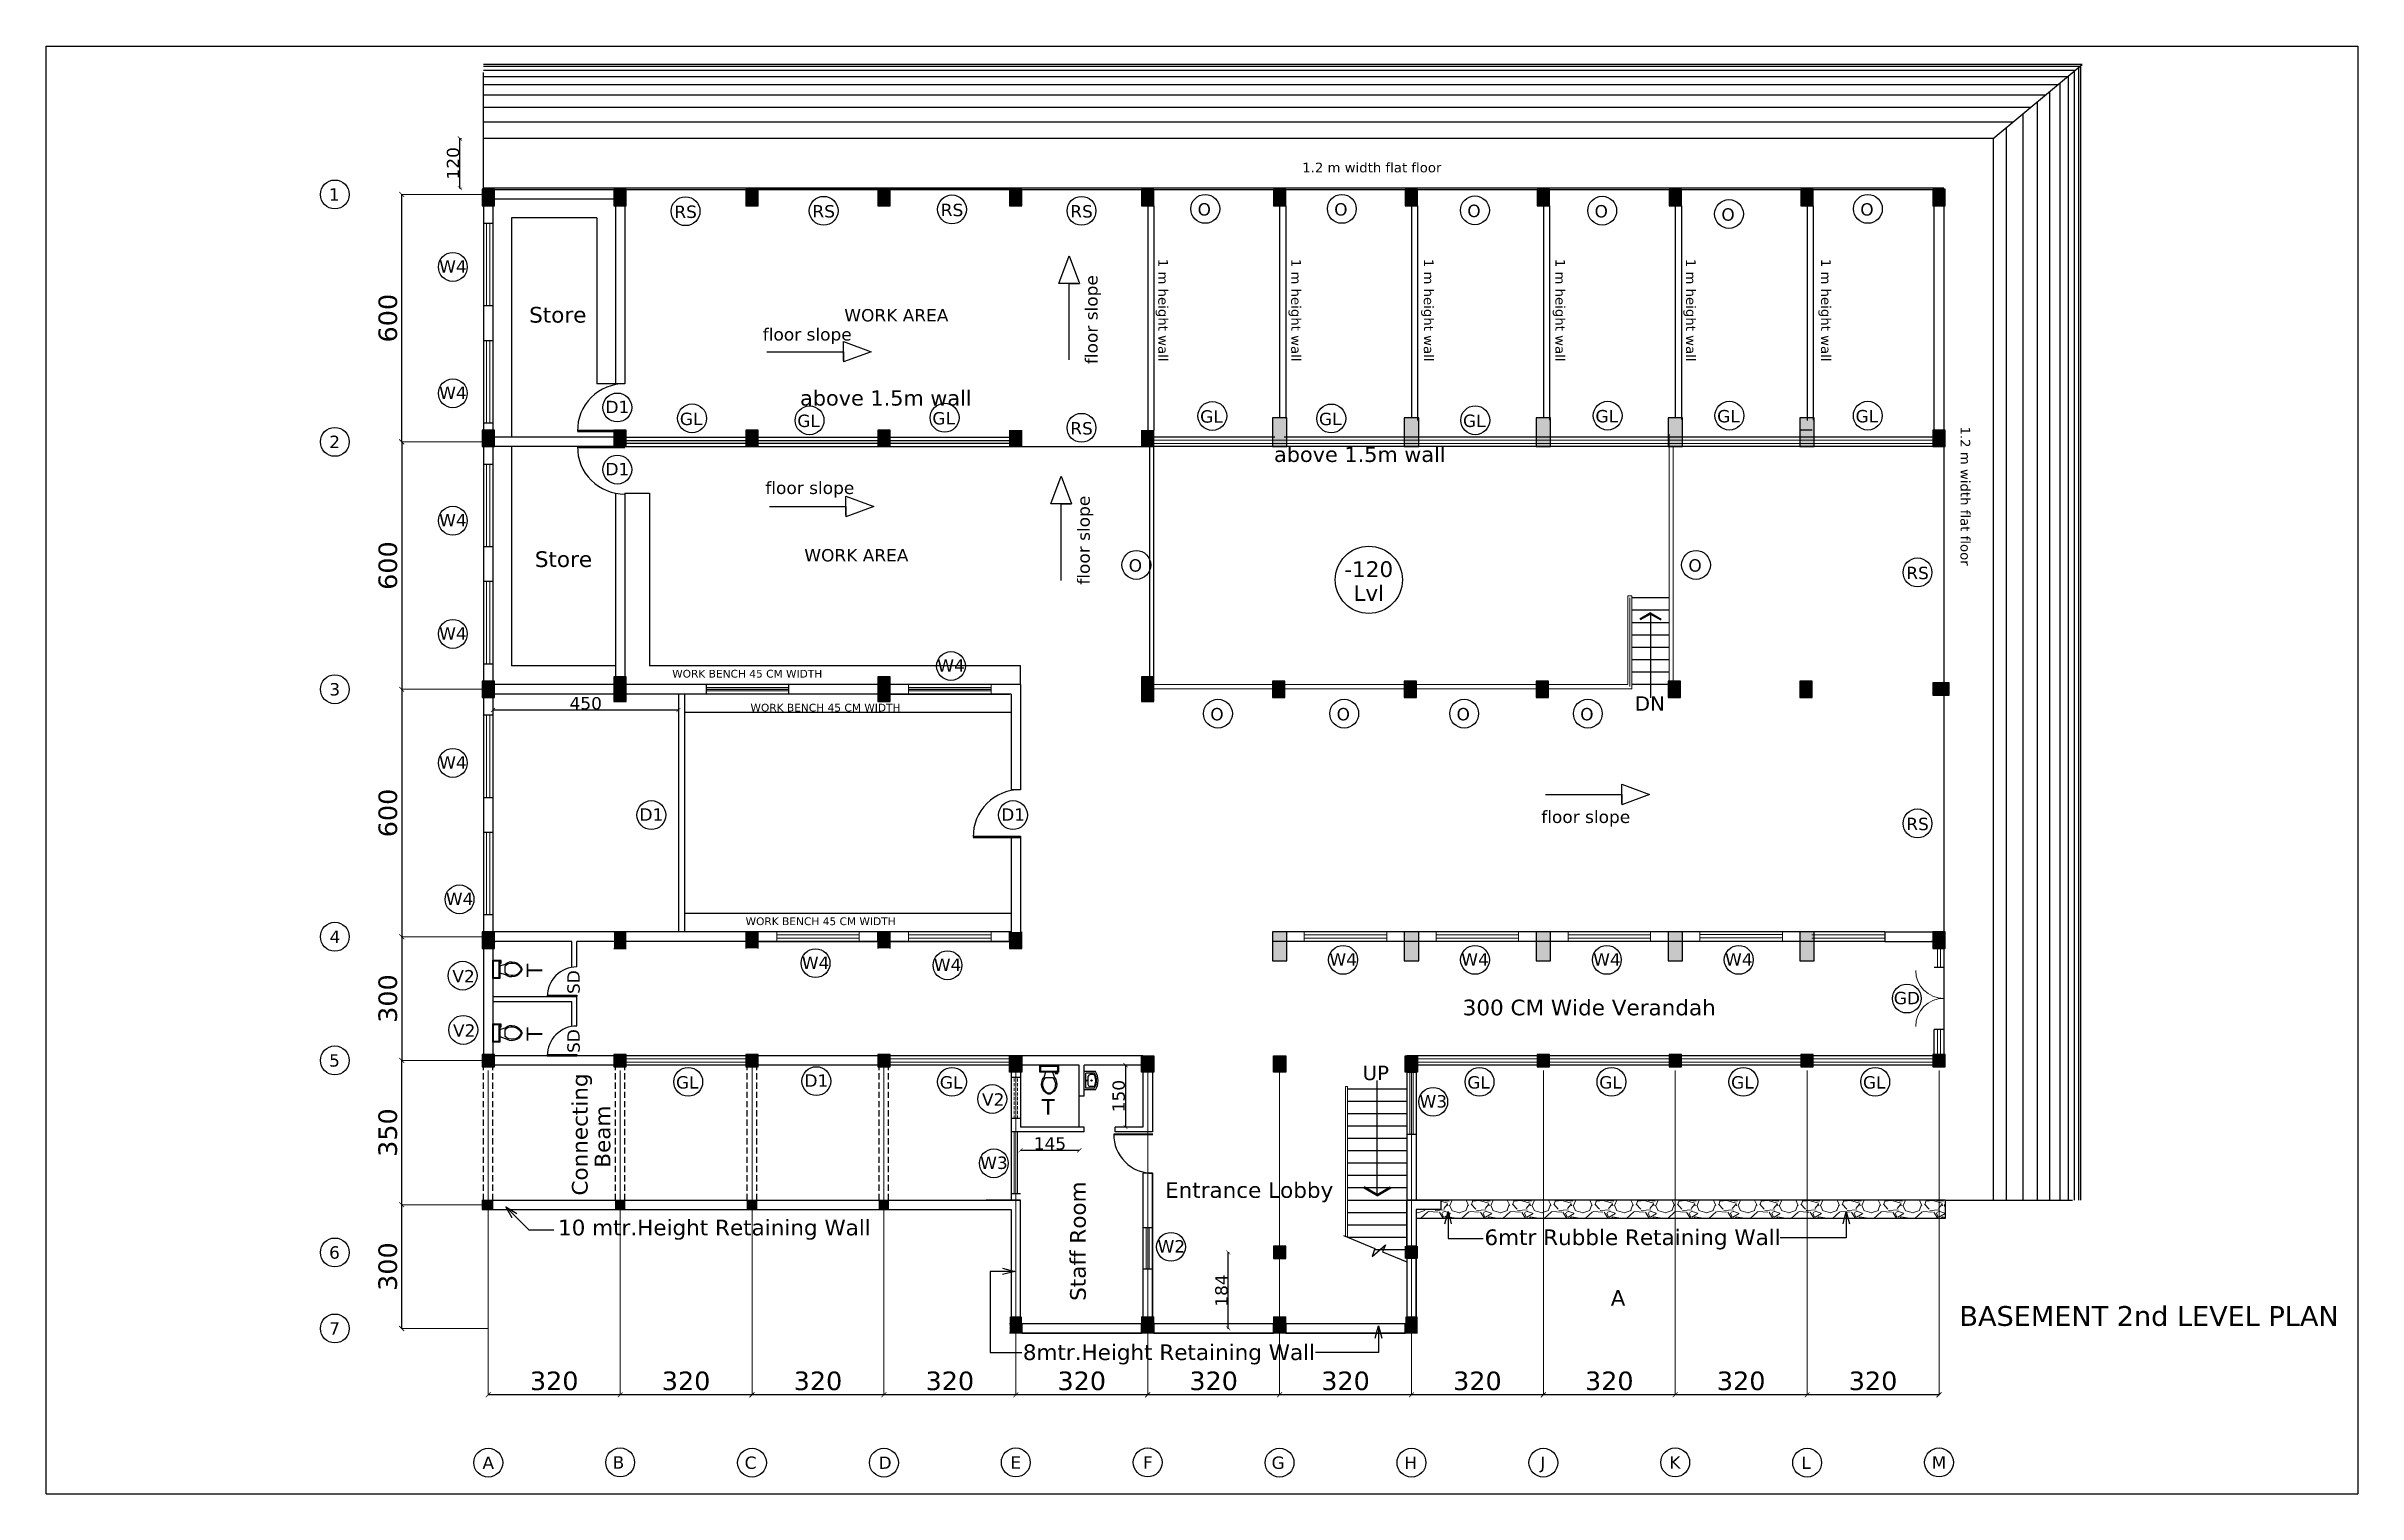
# Model space of a CAD drawing. Header units: millimetres. Extents: x 360755 to 379544, y -205643 to -201628.
# Drawn here: x 360755 to 366364, y -205439 to -201929 of the extents above; entities that cross this region are included whole.
import ezdxf
from ezdxf.enums import TextEntityAlignment as Align

# ---------------------------------------------------------------- set-up
doc = ezdxf.new("R2010")
doc.units = ezdxf.units.MM
doc.header["$LTSCALE"] = 2
doc.header["$MEASUREMENT"] = 0
doc.header["$PDMODE"] = 34
doc.linetypes.add('DASHED2', pattern=[0.375, 0.25, -0.125])
doc.linetypes.add('HIDDEN', pattern=[0.375, 0.25, -0.125])
for name, color, linetype in [('COLS', 2, 'Continuous'), ('door', 241, 'Continuous'), ('DOOR N WINDOWS', 15, 'Continuous'), ('furniture', 141, 'Continuous'), ('p col', 103, 'Continuous'), ('p door', 23, 'Continuous'), ('p wall', 43, 'Continuous'), ('TEXT', 7, 'Continuous'), ('TEXT DWG', 10, 'Continuous'), ('trees', 3, 'Continuous'), ('Wall', 43, 'Continuous')]:
    doc.layers.add(name, color=color, linetype=linetype)
doc.layers.add('h ra', color=223, linetype='Continuous', lineweight=9)
doc.layers.add('hatch', color=253, linetype='Continuous', lineweight=9)
doc.styles.add('ERNATFORDIM', font='verdana.ttf')
doc.styles.add('p1', font='verdana.ttf', dxfattribs={"height": 30})
doc.styles.add('S 40', font='verdana.ttf', dxfattribs={"height": 40})
doc.styles.add('S 45', font='verdana.ttf', dxfattribs={"height": 45})
doc.styles.add('ver25', font='verdana.ttf', dxfattribs={"height": 25})
doc.dimstyles.new('S 40', dxfattribs={"dimtxt": 35, "dimasz": 12, "dimexe": 1.25, "dimexo": 0.625, "dimgap": 10, "dimtad": 1, "dimdec": 0, "dimtxsty": 'S 40', "dimblk": 'ARCHTICK', "dimcen": 2.5, "dimclrd": 96, "dimclre": 128, "dimclrt": 96, "dimadec": 0, "dimazin": 0, "dimtfac": 1, "dimtdec": 0, "dimtmove": 1, "dimatfit": 3, "dimldrblk": 'OPEN30', "dimfxl": 1, "dimlwe": 5, "dimarcsym": 0})
doc.dimstyles.get("Standard").update_dxf_attribs({"dimtxt": 0.18, "dimasz": 0.18, "dimexe": 0.18, "dimexo": 0.0625, "dimgap": 0.09, "dimtad": 0, "dimtih": 1, "dimtoh": 1, "dimdec": 4, "dimzin": 0, "dimdsep": 46, "dimtxsty": 'Standard', "dimcen": 0.09, "dimadec": 0, "dimazin": 0, "dimtfac": 1, "dimtdec": 4, "dimtofl": 0, "dimtmove": 0, "dimatfit": 3, "dimfxl": 1, "dimtolj": 1, "dimtzin": 0, "dimarcsym": 0})
pattern_1 = [(228.0128, (-63244.0254, -47739.9775), (-799.99982322, -900.00013416), [13.4536, -1331.9088]), (184.9697, (-63253.0254, -47749.9775), (1200.00010515, 99.9991307), [23.0868, -2285.5925]), (132.5104, (-63276.0254, -47751.9775), (999.999071835, -1100.00086739), [16.2788, -1611.6032]), (267.2737, (-63315.0254, -47776.9775), (99.999601773, 2000.000029497), [21.0238, -2081.3558]), (292.8337, (-63316.0254, -47797.9775), (-500.000990544, 1199.99964118), [20.6155, -2040.9373]), (357.2737, (-63308.0254, -47816.9775), (-2000.000029497, 99.999601773), [21.0238, -2081.3558]), (37.6942, (-63287.0254, -47817.9775), (-1300.000734562, -999.999040516), [27.8029, -2752.4849]), (72.2553, (-63265.0254, -47800.9775), (700.00107627, 2199.999623124), [26.2488, -2598.6321]), (121.4296, (-63257.0254, -47775.9775), (-800.00082342, 1299.99950365), [21.095, -2088.4073]), (175.2364, (-63268.0254, -47757.9775), (1100.00009463, -99.99915327), [24.0832, -1180.0763]), (222.3974, (-63292.0254, -47755.9775), (-1200.000735107, -1099.999208201), [31.1448, -3083.3375]), (138.8141, (-63216.025, -47777.9775), (-700.00029468, 599.99973133), [10.6301, -1052.3844]), (171.4692, (-63224.0254, -47770.9775), (1299.99982848, -200.000791004), [20.2237, -2002.1511]), (225, (-63244.025, -47767.98), (-1e-14, -100.000031), [14.1421, -127.2792]), (203.1986, (-63251.025, -47755.978), (499.99997307, 200.00013253), [7.6158, -753.9615]), (291.8014, (-63258.025, -47758.978), (-99.99999105, 300.0000273), [10.7703, -527.7462]), (30.9638, (-63254.025, -47768.978), (299.9998022, 200.00024835), [17.4929, -565.6023]), (161.5651, (-63239.025, -47759.978), (200.0000435, -99.9998403), [12.6491, -303.5787]), (16.3895, (-63316.0254, -47758.9775), (1000.00021984, 299.99927098), [17.72, -1754.2845]), (70.3462, (-63299.0254, -47753.9775), (-399.99952474, -1100.00021356), [14.8661, -1471.7408]), (293.1986, (-63239.025, -47739.978), (-200.00013253, 499.99997307), [15.2315, -746.3458]), (343.6105, (-63233.0254, -47753.9775), (-1000.00021984, 299.99927098), [17.72, -1754.2845]), (339.444, (-63316.025, -47820.978), (-500.00018445, 199.99959964), [17.088, -837.3124]), (294.7751, (-63300.0254, -47826.9775), (-499.99921892, 1100.00034218), [14.3178, -1417.4643]), (66.8014, (-63238.025, -47839.978), (200.00013253, 499.99997307), [15.2315, -746.3458]), (17.354, (-63232.0254, -47825.9775), (-1300.00020191, -399.999450226), [16.7631, -1659.5424]), (69.444, (-63287.025, -47839.978), (-199.99959964, -500.00018445), [8.544, -845.8564]), (101.3099, (-63244.025, -47839.978), (-99.9997632, 400.0000752), [5.099, -504.8029]), (165.9638, (-63245.025, -47834.978), (300.0000546, -99.9998057), [20.6155, -391.695]), (186.009, (-63265.0254, -47829.9775), (999.99997509, 99.99993175), [19.105, -1891.3923]), (303.6901, (-63254.025, -47777.978), (-100.0001335, 199.9999558), [14.4222, -346.1329]), (353.1572, (-63246.0254, -47789.9775), (1699.999936548, -200.000799792), [25.1794, -2492.7563]), (60.9454, (-63221.025, -47792.978), (-400.00000272, -700.00003846), [10.2956, -1019.2674]), (90, (-63216.03, -47783.98), (-100, 100), [6, -94]), (120.2564, (-63267.0254, -47826.9775), (399.99948868, -700.00024559), [13.8924, -1375.352]), (48.0128, (-63274.0254, -47814.9775), (799.99982322, 900.00013416), [26.9072, -1318.4552]), (0, (-63256.03, -47794.98), (100, 100), [26, -74]), (325.3048, (-63230.0254, -47794.9775), (-999.9994259, 700.00086096), [15.8114, -1565.3274]), (254.0546, (-63217.025, -47803.978), (-99.99998893, -400.00001267), [14.5602, -713.4508]), (207.646, (-63221.0254, -47817.9775), (-1899.999580718, -1000.000771317), [23.7065, -2346.9474]), (175.4261, (-63242.0254, -47828.9775), (-1300.00005583, 99.999480116), [25.0799, -2482.9074])]

msp = doc.modelspace()

# ---------------------------------------------------------------- texts
at = {"color": 7, "style": 'p1'}
msp.add_text('BASEMENT 2nd LEVEL PLAN', height=47.911, dxfattribs=at).set_placement((365857.6, -205008), align=Align.MIDDLE_CENTER)
at = {"layer": 'p wall', "color": 7, "style": 'ERNATFORDIM'}
for s, height, p in [('1.2 m width flat floor  ', 23.466, (363982, -202223)), ('RS', 30, (362306.7, -202330.3)), ('RS', 30, (362641.9, -202329.1)), ('RS', 30, (362953.2, -202325.9)), ('RS', 30, (363267.4, -202329.2)), ('O', 30, (363565.2, -202324.5)), ('O', 30, (363896.6, -202324.5)), ('O', 30, (364219.6, -202328.1)), ('O', 30, (364528.4, -202329)), ('O', 30, (364836, -202336.9)), ('O', 30, (365173.1, -202324.6)), ('W4', 30, (361742.2, -202462.8)), ('WORK AREA', 30, (362818.1, -202581.2)), ('floor slope ', 30, (362608.4, -202627.5)), ('W4', 30, (361742.2, -202769.4)), ('D1', 30, (362141.3, -202803.7)), ('above 1.5m wall', 36.777, (362792.6, -202781.9)), ('GL', 30, (362320.1, -202832.5)), ('GL', 30, (362605.2, -202837.3)), ('GL', 30, (362932.9, -202831.1)), ('RS', 30, (363267.4, -202855.4)), ('GL', 30, (363582.5, -202826.7)), ('GL', 30, (363871, -202832.8)), ('GL', 30, (364220.4, -202837.2)), ('GL', 30, (364541.7, -202826)), ('GL', 30, (364837, -202826)), ('GL', 30, (365172.8, -202826)), ('above 1.5m wall', 36.777, (363942.6, -202918.6)), ('D1', 30, (362141.3, -202954.3)), ('floor slope ', 30, (362614.7, -202999.7)), ('W4', 30, (361742.2, -203078.3)), ('WORK AREA', 30, (362721.1, -203163.2)), ('O', 30, (363398, -203188)), ('O', 30, (364756, -203188)), ('RS', 30, (365295.8, -203206.1)), ('W4', 30, (361742.2, -203352.8)), ('W4', 30, (362950.8, -203430.6)), ('WORK BENCH 45 CM WIDTH ', 18.735, (362460.3, -203450.5)), ('WORK BENCH 45 CM WIDTH ', 18.735, (362650.2, -203532.8)), ('O', 30, (363596, -203548.6)), ('O', 30, (363902.5, -203548.6)), ('O', 30, (364193.5, -203548.6)), ('O', 30, (364493.5, -203548.6)), ('W4', 30, (361742.2, -203665.7)), ('D1', 30, (362223.8, -203792.1)), ('D1', 30, (363101.4, -203792.1)), ('floor slope ', 30, (364497.3, -203797.5)), ('RS', 30, (365295.8, -203814.8)), ('W4', 30, (361758.4, -203996.5)), ('WORK BENCH 45 CM WIDTH ', 18.735, (362638.4, -204050.8)), ('W4', 30, (362622.2, -204151.3)), ('W4', 30, (362942.4, -204156.3)), ('W4', 30, (363902.2, -204143.3)), ('W4', 30, (364222.2, -204143.3)), ('W4', 30, (364542.2, -204143.3)), ('W4', 30, (364862.2, -204143.3)), ('V2', 30, (361767.9, -204184.1)), ('GD', 30, (365269.9, -204237)), ('V2', 30, (361769.5, -204315.7)), ('GL', 30, (362310.8, -204441.5)), ('D1', 30, (362624.1, -204437.2)), ('GL', 30, (362950.8, -204441.5)), ('GL', 30, (364230.8, -204441.5)), ('GL', 30, (364550.8, -204441.5)), ('GL', 30, (364870.8, -204441.5)), ('GL', 30, (365190.8, -204441.5)), ('V2', 30, (363053, -204483.1)), ('W3', 30, (364120.8, -204487.5)), ('W3', 30, (363054.8, -204636.5)), ('W2', 30, (363485.3, -204839.1))]:
    msp.add_text(s, height=height, dxfattribs=at).set_placement(p, align=Align.MIDDLE_CENTER)
for s, height, rotation, p in [('1 m height wall', 23.466, 270, (363465.4, -202568.9)), ('1 m height wall', 23.466, 270, (363787.8, -202568.9)), ('1 m height wall', 23.466, 270, (364109.7, -202568.9)), ('1 m height wall', 23.466, 270, (364428.9, -202568.9)), ('1 m height wall', 23.466, 270, (364745.9, -202568.9)), ('1 m height wall', 23.466, 270, (365073.6, -202568.9)), ('floor slope ', 30, 90, (363291.3, -202585.3)), ('1.2 m width flat floor  ', 23.466, 270, (365411.8, -203030)), ('floor slope ', 30, 90, (363272.3, -203120.2)), ('SD', 30, 90, (362034.8, -204198.3)), ('SD', 30, 90, (362034.8, -204341.3))]:
    msp.add_text(s, height=height, rotation=rotation, dxfattribs=at).set_placement(p, align=Align.MIDDLE_CENTER)
at = {"layer": 'p wall', "color": 7, "insert": (363190.6, -204590.1), "char_height": 30, "attachment_point": 5, "style": 'p1'}
msp.add_mtext('145', dxfattribs=at)
at = {"layer": 'TEXT', "color": 7}
for s, height, style, p in [('1', 30, 'ERNATFORDIM', (361454.4, -202288.3)), ('Store', 38, 'ver25', (361996.6, -202580.1)), ('2', 30, 'ERNATFORDIM', (361455.1, -202888.3)), ('Store', 38, 'ver25', (362010.4, -203172.7)), ('-120', 38, 'ver25', (363964.3, -203196.9)), ('Lvl', 38, 'ver25', (363964.3, -203255)), ('3', 30, 'ERNATFORDIM', (361455.4, -203488.3)), ('DN', 35, 'p1', (364646.3, -203522.8)), ('4', 30, 'ERNATFORDIM', (361456.1, -204088.3)), ('300 CM Wide Verandah', 38, 'ver25', (364499.2, -204259.9)), ('5', 30, 'ERNATFORDIM', (361454.8, -204388.3)), ('UP', 35, 'p1', (363981.3, -204418.5)), ('T', 38, 'ver25', (363186.4, -204501.1)), ('Entrance Lobby', 38, 'ver25', (363674.1, -204702.6)), ('10 mtr.Height Retaining Wall', 38, 'ver25', (362376.6, -204793.5)), ('6mtr Rubble Retaining Wall', 38, 'ver25', (364604.5, -204817.1)), ('6', 30, 'ERNATFORDIM', (361454.8, -204854)), ('A', 38, 'ver25', (364569.1, -204964.3)), ('7', 30, 'ERNATFORDIM', (361455.1, -205038.3)), ('8mtr.Height Retaining Wall', 38, 'ver25', (363479.5, -205095.9)), ('A', 30, 'ERNATFORDIM', (361827.9, -205363.8)), ('B', 30, 'ERNATFORDIM', (362143.8, -205363.1)), ('C', 30, 'ERNATFORDIM', (362464.2, -205363.8)), ('D', 30, 'ERNATFORDIM', (362790.7, -205363.8)), ('E', 30, 'ERNATFORDIM', (363107.9, -205363.1)), ('F', 30, 'ERNATFORDIM', (363428.5, -205363.1)), ('G', 30, 'ERNATFORDIM', (363744.4, -205363.8)), ('H', 30, 'ERNATFORDIM', (364066.1, -205363.8)), ('J', 30, 'ERNATFORDIM', (364386.3, -205363.8)), ('K', 30, 'ERNATFORDIM', (364707.2, -205363.1)), ('L', 30, 'ERNATFORDIM', (365025.5, -205363.8)), ('M', 30, 'ERNATFORDIM', (365347.9, -205363.1))]:
    msp.add_text(s, height=height, dxfattribs=dict(at, style=style)).set_placement(p, align=Align.MIDDLE_CENTER)
at = {"layer": 'TEXT', "color": 7, "style": 'ver25'}
for s, p in [('T', (361940.1, -204169.8)), ('T', (361940.1, -204324.3)), ('Connecting ', (362050, -204559.6)), ('Beam ', (362105, -204564.9)), ('Staff Room', (363258.6, -204826.6))]:
    msp.add_text(s, height=38, rotation=90, dxfattribs=at).set_placement(p, align=Align.MIDDLE_CENTER)

# ---------------------------------------------------------------- blocks, each defined once
blk = doc.blocks.new('A$C325B0907')
at = {"layer": 'furniture'}
for p, q in [((22.5, 17.1), (-22.5, 17.1)), ((-22.5, 17.1), (-22.5, 0)), ((-22.5, 0), (22.5, 0)), ((-20.4, 12.9), (-20.4, 4.3)), ((18.2, 15), (-18.2, 15)), ((-18.2, 2.1), (18.2, 2.1)), ((-8.6, 17.1), (-12.9, 30)), ((-8.6, 30), (8.6, 30)), ((8.6, 17.1), (12.9, 30)), ((15, 20.4), (21.4, 20.4)), ((15, 17.1), (15, 20.4)), ((21.4, 18.2), (17.1, 18.2)), ((17.1, 18.2), (17.1, 17.1)), ((20.4, 4.3), (20.4, 12.9)), ((21.4, 20.4), (21.4, 18.2)), ((22.5, 0), (22.5, 17.1))]:
    blk.add_line(p, q, dxfattribs=at)
for centre, major_axis, start_param, end_param in [((7.5, 46.2), (18.4, 18.4), 1.169867, 3.028682), ((9, 46.8), (17.2, 17.2), 1.327375, 3.117718), ((0, 59.7), (-6.06, 6.06), -1.208958, -0.361839), ((0, 62.1), (6.06, 6.06), 0.521165, 1.049632), ((-7.5, 46.2), (-18.4, 18.4), 3.2545, 5.113316), ((-9, 46.8), (-17.2, 17.2), 3.165464, 4.955807), ((-18.5, 13.1), (-1.34, 1.34), -0.927295, 0.927295), ((-18.5, 4), (1.34, 1.34), 2.214297, 4.068888), ((18.5, 13.1), (-1.34, 1.34), 3.785094, 5.639684), ((18.5, 4), (-1.34, 1.34), 2.214297, 4.068888)]:
    blk.add_ellipse(centre, major_axis=major_axis, ratio=1, start_param=start_param, end_param=end_param, dxfattribs=at)
blk = doc.blocks.new('A$C398B4A17')
at = {"color": 4}
for p, q in [((-25, -30.3), (-25, 0)), ((-25, 0), (25, 0)), ((25, -30.3), (25, 0)), ((-20.5, -25), (-20.5, -4.5)), ((-20.5, -4.5), (20.5, -4.5)), ((-16.1, -24.9), (-16.1, -15.2)), ((-11.6, -10.7), (11.6, -10.7)), ((16.1, -24.9), (16.1, -15.2)), ((20.5, -25), (20.5, -4.5))]:
    blk.add_line(p, q, dxfattribs=at)
for centre, radius in [((0, -19.6), 1.79), ((0, -19.6), 1.52), ((0, -7.6), 1.4)]:
    blk.add_circle(centre, radius, dxfattribs=at)
for centre, radius, start, end in [((0, 9.7), 47.2, 237.98444, 302.01556), ((-16.1, -25), 4.46, 180, 245.13949), ((0, 9.7), 42.7, 245.13949, 294.86051), ((-11.6, -15.2), 4.46, 90, 180), ((-11.6, -24.9), 4.46, 180, 251.42728), ((0, 9.7), 40.9, 251.42728, 288.57272), ((11.6, -15.2), 4.46, 0, 90), ((11.6, -24.9), 4.46, 288.57272, 0), ((16.1, -25), 4.46, 294.86051, 0)]:
    blk.add_arc(centre, radius, start, end, dxfattribs=at)
blk = doc.blocks.new('_ArchTick')
at = {"layer": 'p col', "color": 0, "const_width": 0.15}
blk.add_lwpolyline([(-0.5, -0.5), (0.5, 0.5)], dxfattribs=at)
blk = doc.blocks.new('*D934')
at = {"layer": 'Defpoints', "color": 0}
for p in [(361839.4, -202888.3), (361617.9, -203488.3), (361839.4, -203488.3)]:
    blk.add_point(p, dxfattribs=at)
at = {"layer": 'Wall', "color": 128, "lineweight": 5}
for p, q in [((361838.7, -202888.3), (361616.6, -202888.3)), ((361838.7, -203488.3), (361616.6, -203488.3))]:
    blk.add_line(p, q, dxfattribs=at)
at = {"layer": 'Wall', "color": 96, "lineweight": -2}
blk.add_line((361617.9, -202888.3), (361617.9, -203488.3), dxfattribs=at)
at = {"layer": 'Wall', "color": 96, "lineweight": -2, "xscale": 12, "yscale": 12, "zscale": 12}
for p, rotation in [((361617.9, -202888.3), 90), ((361617.9, -203488.3), 270)]:
    blk.add_blockref('_ArchTick', p, dxfattribs=dict(at, rotation=rotation))
at = {"layer": 'Wall', "color": 96, "insert": (361584.5, -203188.3), "char_height": 45, "attachment_point": 5, "rotation": 90, "style": 'S 45'}
blk.add_mtext('600', dxfattribs=at)
blk = doc.blocks.new('_Open30')
at = {"color": 0, "linetype": 'ByBlock', "lineweight": -2}
for p, q in [((-1, 0.27), (0, 0)), ((0, 0), (-1, -0.27)), ((0, 0), (-1, 0))]:
    blk.add_line(p, q, dxfattribs=at)
blk = doc.blocks.new('*D935')
at = {"layer": 'Defpoints', "color": 0}
for p in [(361839.4, -203488.3), (361617.9, -204088.3), (361839.4, -204088.3)]:
    blk.add_point(p, dxfattribs=at)
at = {"layer": 'Wall', "color": 128, "lineweight": 5}
for p, q in [((361838.7, -203488.3), (361616.6, -203488.3)), ((361838.7, -204088.3), (361616.6, -204088.3))]:
    blk.add_line(p, q, dxfattribs=at)
at = {"layer": 'Wall', "color": 96, "lineweight": -2}
blk.add_line((361617.9, -203488.3), (361617.9, -204088.3), dxfattribs=at)
at = {"layer": 'Wall', "color": 96, "lineweight": -2, "xscale": 12, "yscale": 12, "zscale": 12}
for p, rotation in [((361617.9, -203488.3), 90), ((361617.9, -204088.3), 270)]:
    blk.add_blockref('_ArchTick', p, dxfattribs=dict(at, rotation=rotation))
at = {"layer": 'Wall', "color": 96, "insert": (361584.5, -203788.3), "char_height": 45, "attachment_point": 5, "rotation": 90, "style": 'S 45'}
blk.add_mtext('600', dxfattribs=at)
blk = doc.blocks.new('*D936')
at = {"layer": 'Defpoints', "color": 0}
for p in [(361839.4, -204088.3), (361617.9, -204388.3), (361839.4, -204388.3)]:
    blk.add_point(p, dxfattribs=at)
at = {"layer": 'Wall', "color": 128, "lineweight": 5}
for p, q in [((361838.7, -204088.3), (361616.6, -204088.3)), ((361838.7, -204388.3), (361616.6, -204388.3))]:
    blk.add_line(p, q, dxfattribs=at)
at = {"layer": 'Wall', "color": 96, "lineweight": -2}
blk.add_line((361617.9, -204088.3), (361617.9, -204388.3), dxfattribs=at)
at = {"layer": 'Wall', "color": 96, "lineweight": -2, "xscale": 12, "yscale": 12, "zscale": 12}
for p, rotation in [((361617.9, -204088.3), 90), ((361617.9, -204388.3), 270)]:
    blk.add_blockref('_ArchTick', p, dxfattribs=dict(at, rotation=rotation))
at = {"layer": 'Wall', "color": 96, "insert": (361584.4, -204238.3), "char_height": 45, "attachment_point": 5, "rotation": 90, "style": 'S 45'}
blk.add_mtext('300', dxfattribs=at)
blk = doc.blocks.new('*D937')
at = {"layer": 'Defpoints', "color": 0}
for p in [(361617.9, -202288.3), (361816.4, -202288.3), (361839.4, -202888.3)]:
    blk.add_point(p, dxfattribs=at)
at = {"layer": 'Wall', "color": 128, "lineweight": 5}
for p, q in [((361815.7, -202288.3), (361616.6, -202288.3)), ((361838.7, -202888.3), (361616.6, -202888.3))]:
    blk.add_line(p, q, dxfattribs=at)
at = {"layer": 'Wall', "color": 96, "lineweight": -2}
blk.add_line((361617.9, -202888.3), (361617.9, -202288.3), dxfattribs=at)
at = {"layer": 'Wall', "color": 96, "lineweight": -2, "xscale": 12, "yscale": 12, "zscale": 12}
for p, rotation in [((361617.9, -202288.3), 90), ((361617.9, -202888.3), 270)]:
    blk.add_blockref('_ArchTick', p, dxfattribs=dict(at, rotation=rotation))
at = {"layer": 'Wall', "color": 96, "insert": (361584.5, -202588.3), "char_height": 45, "attachment_point": 5, "rotation": 90, "style": 'S 45'}
blk.add_mtext('600', dxfattribs=at)
blk = doc.blocks.new('*D938')
at = {"layer": 'Defpoints', "color": 0}
for p in [(361816.4, -204388.3), (361617.7, -204738.3), (361812.9, -204738.3)]:
    blk.add_point(p, dxfattribs=at)
at = {"layer": 'Wall', "color": 128, "lineweight": 5}
for p, q in [((361815.7, -204388.3), (361616.5, -204388.3)), ((361812.2, -204738.3), (361616.5, -204738.3))]:
    blk.add_line(p, q, dxfattribs=at)
at = {"layer": 'Wall', "color": 96, "lineweight": -2}
blk.add_line((361617.7, -204388.3), (361617.7, -204738.3), dxfattribs=at)
at = {"layer": 'Wall', "color": 96, "lineweight": -2, "xscale": 12, "yscale": 12, "zscale": 12}
for p, rotation in [((361617.7, -204388.3), 90), ((361617.7, -204738.3), 270)]:
    blk.add_blockref('_ArchTick', p, dxfattribs=dict(at, rotation=rotation))
at = {"layer": 'Wall', "color": 96, "insert": (361584.3, -204563.3), "char_height": 45, "attachment_point": 5, "rotation": 90, "style": 'S 45'}
blk.add_mtext('350', dxfattribs=at)
blk = doc.blocks.new('*D939')
at = {"layer": 'Defpoints', "color": 0}
for p in [(365027.9, -204411.8), (365347.9, -204411.8), (365027.9, -205199.2)]:
    blk.add_point(p, dxfattribs=at)
at = {"layer": 'Wall', "color": 128, "lineweight": 5}
for p, q in [((365027.9, -204412.5), (365027.9, -205200.4)), ((365347.9, -204412.5), (365347.9, -205200.4))]:
    blk.add_line(p, q, dxfattribs=at)
at = {"layer": 'Wall', "color": 96, "lineweight": -2}
blk.add_line((365347.9, -205199.2), (365027.9, -205199.2), dxfattribs=at)
at = {"layer": 'Wall', "color": 96, "lineweight": -2, "xscale": 12, "yscale": 12, "zscale": 12, "rotation": 180}
blk.add_blockref('_ArchTick', (365027.9, -205199.2), dxfattribs=at)
at = {"layer": 'Wall', "color": 96, "lineweight": -2, "xscale": 12, "yscale": 12, "zscale": 12}
blk.add_blockref('_ArchTick', (365347.9, -205199.2), dxfattribs=at)
at = {"layer": 'Wall', "color": 96, "insert": (365187.9, -205165.7), "char_height": 45, "attachment_point": 5, "style": 'S 45'}
blk.add_mtext('320', dxfattribs=at)
blk = doc.blocks.new('*D940')
at = {"layer": 'Defpoints', "color": 0}
for p in [(364707.9, -204411.8), (365027.9, -204411.8), (364707.9, -205199.2)]:
    blk.add_point(p, dxfattribs=at)
at = {"layer": 'Wall', "color": 128, "lineweight": 5}
for p, q in [((364707.9, -204412.5), (364707.9, -205200.4)), ((365027.9, -204412.5), (365027.9, -205200.4))]:
    blk.add_line(p, q, dxfattribs=at)
at = {"layer": 'Wall', "color": 96, "lineweight": -2}
blk.add_line((365027.9, -205199.2), (364707.9, -205199.2), dxfattribs=at)
at = {"layer": 'Wall', "color": 96, "lineweight": -2, "xscale": 12, "yscale": 12, "zscale": 12, "rotation": 180}
blk.add_blockref('_ArchTick', (364707.9, -205199.2), dxfattribs=at)
at = {"layer": 'Wall', "color": 96, "lineweight": -2, "xscale": 12, "yscale": 12, "zscale": 12}
blk.add_blockref('_ArchTick', (365027.9, -205199.2), dxfattribs=at)
at = {"layer": 'Wall', "color": 96, "insert": (364867.9, -205165.7), "char_height": 45, "attachment_point": 5, "style": 'S 45'}
blk.add_mtext('320', dxfattribs=at)
blk = doc.blocks.new('*D941')
at = {"layer": 'Defpoints', "color": 0}
for p in [(364387.9, -204411.8), (364707.9, -204411.8), (364387.9, -205199.2)]:
    blk.add_point(p, dxfattribs=at)
at = {"layer": 'Wall', "color": 128, "lineweight": 5}
for p, q in [((364387.9, -204412.5), (364387.9, -205200.4)), ((364707.9, -204412.5), (364707.9, -205200.4))]:
    blk.add_line(p, q, dxfattribs=at)
at = {"layer": 'Wall', "color": 96, "lineweight": -2}
blk.add_line((364707.9, -205199.2), (364387.9, -205199.2), dxfattribs=at)
at = {"layer": 'Wall', "color": 96, "lineweight": -2, "xscale": 12, "yscale": 12, "zscale": 12, "rotation": 180}
blk.add_blockref('_ArchTick', (364387.9, -205199.2), dxfattribs=at)
at = {"layer": 'Wall', "color": 96, "lineweight": -2, "xscale": 12, "yscale": 12, "zscale": 12}
blk.add_blockref('_ArchTick', (364707.9, -205199.2), dxfattribs=at)
at = {"layer": 'Wall', "color": 96, "insert": (364547.9, -205165.7), "char_height": 45, "attachment_point": 5, "style": 'S 45'}
blk.add_mtext('320', dxfattribs=at)
blk = doc.blocks.new('*D942')
at = {"layer": 'Defpoints', "color": 0}
for p in [(364067.9, -204411.8), (364387.9, -204411.8), (364067.9, -205199.2)]:
    blk.add_point(p, dxfattribs=at)
at = {"layer": 'Wall', "color": 128, "lineweight": 5}
for p, q in [((364067.9, -204412.5), (364067.9, -205200.4)), ((364387.9, -204412.5), (364387.9, -205200.4))]:
    blk.add_line(p, q, dxfattribs=at)
at = {"layer": 'Wall', "color": 96, "lineweight": -2}
blk.add_line((364387.9, -205199.2), (364067.9, -205199.2), dxfattribs=at)
at = {"layer": 'Wall', "color": 96, "lineweight": -2, "xscale": 12, "yscale": 12, "zscale": 12, "rotation": 180}
blk.add_blockref('_ArchTick', (364067.9, -205199.2), dxfattribs=at)
at = {"layer": 'Wall', "color": 96, "lineweight": -2, "xscale": 12, "yscale": 12, "zscale": 12}
blk.add_blockref('_ArchTick', (364387.9, -205199.2), dxfattribs=at)
at = {"layer": 'Wall', "color": 96, "insert": (364227.9, -205165.7), "char_height": 45, "attachment_point": 5, "style": 'S 45'}
blk.add_mtext('320', dxfattribs=at)
blk = doc.blocks.new('*D943')
at = {"layer": 'Defpoints', "color": 0}
for p in [(363747.9, -204411.8), (364067.9, -204411.8), (363747.9, -205199.2)]:
    blk.add_point(p, dxfattribs=at)
at = {"layer": 'Wall', "color": 128, "lineweight": 5}
for p, q in [((363747.9, -204412.5), (363747.9, -205200.4)), ((364067.9, -204412.5), (364067.9, -205200.4))]:
    blk.add_line(p, q, dxfattribs=at)
at = {"layer": 'Wall', "color": 96, "lineweight": -2}
blk.add_line((364067.9, -205199.2), (363747.9, -205199.2), dxfattribs=at)
at = {"layer": 'Wall', "color": 96, "lineweight": -2, "xscale": 12, "yscale": 12, "zscale": 12, "rotation": 180}
blk.add_blockref('_ArchTick', (363747.9, -205199.2), dxfattribs=at)
at = {"layer": 'Wall', "color": 96, "lineweight": -2, "xscale": 12, "yscale": 12, "zscale": 12}
blk.add_blockref('_ArchTick', (364067.9, -205199.2), dxfattribs=at)
at = {"layer": 'Wall', "color": 96, "insert": (363907.9, -205165.7), "char_height": 45, "attachment_point": 5, "style": 'S 45'}
blk.add_mtext('320', dxfattribs=at)
blk = doc.blocks.new('*D944')
at = {"layer": 'Defpoints', "color": 0}
for p in [(363427.9, -204411.8), (363747.9, -204411.8), (363427.9, -205199.2)]:
    blk.add_point(p, dxfattribs=at)
at = {"layer": 'Wall', "color": 128, "lineweight": 5}
for p, q in [((363427.9, -204412.5), (363427.9, -205200.4)), ((363747.9, -204412.5), (363747.9, -205200.4))]:
    blk.add_line(p, q, dxfattribs=at)
at = {"layer": 'Wall', "color": 96, "lineweight": -2}
blk.add_line((363747.9, -205199.2), (363427.9, -205199.2), dxfattribs=at)
at = {"layer": 'Wall', "color": 96, "lineweight": -2, "xscale": 12, "yscale": 12, "zscale": 12, "rotation": 180}
blk.add_blockref('_ArchTick', (363427.9, -205199.2), dxfattribs=at)
at = {"layer": 'Wall', "color": 96, "lineweight": -2, "xscale": 12, "yscale": 12, "zscale": 12}
blk.add_blockref('_ArchTick', (363747.9, -205199.2), dxfattribs=at)
at = {"layer": 'Wall', "color": 96, "insert": (363587.9, -205165.7), "char_height": 45, "attachment_point": 5, "style": 'S 45'}
blk.add_mtext('320', dxfattribs=at)
blk = doc.blocks.new('*D945')
at = {"layer": 'Defpoints', "color": 0}
for p in [(363107.9, -204399.8), (363427.9, -204411.8), (363107.9, -205199.2)]:
    blk.add_point(p, dxfattribs=at)
at = {"layer": 'Wall', "color": 128, "lineweight": 5}
for p, q in [((363107.9, -204400.5), (363107.9, -205200.4)), ((363427.9, -204412.5), (363427.9, -205200.4))]:
    blk.add_line(p, q, dxfattribs=at)
at = {"layer": 'Wall', "color": 96, "lineweight": -2}
blk.add_line((363427.9, -205199.2), (363107.9, -205199.2), dxfattribs=at)
at = {"layer": 'Wall', "color": 96, "lineweight": -2, "xscale": 12, "yscale": 12, "zscale": 12, "rotation": 180}
blk.add_blockref('_ArchTick', (363107.9, -205199.2), dxfattribs=at)
at = {"layer": 'Wall', "color": 96, "lineweight": -2, "xscale": 12, "yscale": 12, "zscale": 12}
blk.add_blockref('_ArchTick', (363427.9, -205199.2), dxfattribs=at)
at = {"layer": 'Wall', "color": 96, "insert": (363267.9, -205165.7), "char_height": 45, "attachment_point": 5, "style": 'S 45'}
blk.add_mtext('320', dxfattribs=at)
blk = doc.blocks.new('*D946')
at = {"layer": 'Defpoints', "color": 0}
for p in [(362787.9, -204399.8), (363107.9, -204399.8), (362787.9, -205199.2)]:
    blk.add_point(p, dxfattribs=at)
at = {"layer": 'Wall', "color": 128, "lineweight": 5}
for p, q in [((362787.9, -204400.5), (362787.9, -205200.4)), ((363107.9, -204400.5), (363107.9, -205200.4))]:
    blk.add_line(p, q, dxfattribs=at)
at = {"layer": 'Wall', "color": 96, "lineweight": -2}
blk.add_line((363107.9, -205199.2), (362787.9, -205199.2), dxfattribs=at)
at = {"layer": 'Wall', "color": 96, "lineweight": -2, "xscale": 12, "yscale": 12, "zscale": 12, "rotation": 180}
blk.add_blockref('_ArchTick', (362787.9, -205199.2), dxfattribs=at)
at = {"layer": 'Wall', "color": 96, "lineweight": -2, "xscale": 12, "yscale": 12, "zscale": 12}
blk.add_blockref('_ArchTick', (363107.9, -205199.2), dxfattribs=at)
at = {"layer": 'Wall', "color": 96, "insert": (362947.9, -205165.7), "char_height": 45, "attachment_point": 5, "style": 'S 45'}
blk.add_mtext('320', dxfattribs=at)
blk = doc.blocks.new('*D947')
at = {"layer": 'Defpoints', "color": 0}
for p in [(362467.9, -204399.8), (362787.9, -204399.8), (362467.9, -205199.2)]:
    blk.add_point(p, dxfattribs=at)
at = {"layer": 'Wall', "color": 128, "lineweight": 5}
for p, q in [((362467.9, -204400.5), (362467.9, -205200.4)), ((362787.9, -204400.5), (362787.9, -205200.4))]:
    blk.add_line(p, q, dxfattribs=at)
at = {"layer": 'Wall', "color": 96, "lineweight": -2}
blk.add_line((362787.9, -205199.2), (362467.9, -205199.2), dxfattribs=at)
at = {"layer": 'Wall', "color": 96, "lineweight": -2, "xscale": 12, "yscale": 12, "zscale": 12, "rotation": 180}
blk.add_blockref('_ArchTick', (362467.9, -205199.2), dxfattribs=at)
at = {"layer": 'Wall', "color": 96, "lineweight": -2, "xscale": 12, "yscale": 12, "zscale": 12}
blk.add_blockref('_ArchTick', (362787.9, -205199.2), dxfattribs=at)
at = {"layer": 'Wall', "color": 96, "insert": (362627.9, -205165.7), "char_height": 45, "attachment_point": 5, "style": 'S 45'}
blk.add_mtext('320', dxfattribs=at)
blk = doc.blocks.new('*D948')
at = {"layer": 'Defpoints', "color": 0}
for p in [(362147.9, -204411.8), (362467.9, -204399.8), (362147.9, -205199.2)]:
    blk.add_point(p, dxfattribs=at)
at = {"layer": 'Wall', "color": 128, "lineweight": 5}
for p, q in [((362147.9, -204412.5), (362147.9, -205200.4)), ((362467.9, -204400.5), (362467.9, -205200.4))]:
    blk.add_line(p, q, dxfattribs=at)
at = {"layer": 'Wall', "color": 96, "lineweight": -2}
blk.add_line((362467.9, -205199.2), (362147.9, -205199.2), dxfattribs=at)
at = {"layer": 'Wall', "color": 96, "lineweight": -2, "xscale": 12, "yscale": 12, "zscale": 12, "rotation": 180}
blk.add_blockref('_ArchTick', (362147.9, -205199.2), dxfattribs=at)
at = {"layer": 'Wall', "color": 96, "lineweight": -2, "xscale": 12, "yscale": 12, "zscale": 12}
blk.add_blockref('_ArchTick', (362467.9, -205199.2), dxfattribs=at)
at = {"layer": 'Wall', "color": 96, "insert": (362307.9, -205165.7), "char_height": 45, "attachment_point": 5, "style": 'S 45'}
blk.add_mtext('320', dxfattribs=at)
blk = doc.blocks.new('*D949')
at = {"layer": 'Defpoints', "color": 0}
for p in [(361827.9, -204411.8), (362147.9, -204411.8), (361827.9, -205199.2)]:
    blk.add_point(p, dxfattribs=at)
at = {"layer": 'Wall', "color": 128, "lineweight": 5}
for p, q in [((361827.9, -204412.5), (361827.9, -205200.4)), ((362147.9, -204412.5), (362147.9, -205200.4))]:
    blk.add_line(p, q, dxfattribs=at)
at = {"layer": 'Wall', "color": 96, "lineweight": -2}
blk.add_line((362147.9, -205199.2), (361827.9, -205199.2), dxfattribs=at)
at = {"layer": 'Wall', "color": 96, "lineweight": -2, "xscale": 12, "yscale": 12, "zscale": 12, "rotation": 180}
blk.add_blockref('_ArchTick', (361827.9, -205199.2), dxfattribs=at)
at = {"layer": 'Wall', "color": 96, "lineweight": -2, "xscale": 12, "yscale": 12, "zscale": 12}
blk.add_blockref('_ArchTick', (362147.9, -205199.2), dxfattribs=at)
at = {"layer": 'Wall', "color": 96, "insert": (361987.9, -205165.7), "char_height": 45, "attachment_point": 5, "style": 'S 45'}
blk.add_mtext('320', dxfattribs=at)
blk = doc.blocks.new('*D950')
at = {"layer": 'Defpoints', "color": 0}
for p in [(361812.2, -204738.3), (361617.7, -205038.3), (361827.9, -205038.3)]:
    blk.add_point(p, dxfattribs=at)
at = {"layer": 'Wall', "color": 128, "lineweight": 5}
for p, q in [((361811.6, -204738.3), (361616.5, -204738.3)), ((361827.2, -205038.3), (361616.5, -205038.3))]:
    blk.add_line(p, q, dxfattribs=at)
at = {"layer": 'Wall', "color": 96, "lineweight": -2}
blk.add_line((361617.7, -204738.3), (361617.7, -205038.3), dxfattribs=at)
at = {"layer": 'Wall', "color": 96, "lineweight": -2, "xscale": 12, "yscale": 12, "zscale": 12}
for p, rotation in [((361617.7, -204738.3), 90), ((361617.7, -205038.3), 270)]:
    blk.add_blockref('_ArchTick', p, dxfattribs=dict(at, rotation=rotation))
at = {"layer": 'Wall', "color": 96, "insert": (361584.3, -204888.3), "char_height": 45, "attachment_point": 5, "rotation": 90, "style": 'S 45'}
blk.add_mtext('300', dxfattribs=at)
blk = doc.blocks.new('*D951')
at = {"layer": 'Defpoints', "color": 0}
for p in [(363623.4, -204854), (363701.8, -204854), (363701.8, -205038.3)]:
    blk.add_point(p, dxfattribs=at)
at = {"layer": 'p wall', "color": 128, "linetype": 'HIDDEN', "lineweight": 5}
for p, q in [((363627.4, -204854), (363622.1, -204854)), ((363627.4, -205038.3), (363622.1, -205038.3))]:
    blk.add_line(p, q, dxfattribs=at)
at = {"layer": 'p wall', "color": 96, "lineweight": -2}
blk.add_line((363623.4, -205038.3), (363623.4, -204854), dxfattribs=at)
at = {"layer": 'p wall', "color": 96, "lineweight": -2, "xscale": 10, "yscale": 10, "zscale": 10}
for p, rotation in [((363623.4, -204854), 90), ((363623.4, -205038.3), 270)]:
    blk.add_blockref('_ArchTick', p, dxfattribs=dict(at, rotation=rotation))
at = {"layer": 'p wall', "color": 96, "insert": (363607.1, -204946.2), "char_height": 30, "attachment_point": 5, "rotation": 90, "style": 'p1'}
blk.add_mtext('184', dxfattribs=at)
blk = doc.blocks.new('*D952')
at = {"layer": 'Defpoints', "color": 0}
for p in [(363393.4, -204399.8), (363374, -204549.8), (363393.4, -204549.8)]:
    blk.add_point(p, dxfattribs=at)
at = {"layer": 'p wall', "color": 128, "linetype": 'HIDDEN', "lineweight": 5}
for p, q in [((363378, -204399.8), (363372.7, -204399.8)), ((363378, -204549.8), (363372.7, -204549.8))]:
    blk.add_line(p, q, dxfattribs=at)
at = {"layer": 'p wall', "color": 96, "lineweight": -2}
blk.add_line((363374, -204399.8), (363374, -204549.8), dxfattribs=at)
at = {"layer": 'p wall', "color": 96, "lineweight": -2, "xscale": 10, "yscale": 10, "zscale": 10}
for p, rotation in [((363374, -204399.8), 90), ((363374, -204549.8), 270)]:
    blk.add_blockref('_ArchTick', p, dxfattribs=dict(at, rotation=rotation))
at = {"layer": 'p wall', "color": 96, "insert": (363357.7, -204474.8), "char_height": 30, "attachment_point": 5, "rotation": 90, "style": 'p1'}
blk.add_mtext('150', dxfattribs=at)
blk = doc.blocks.new('*D932')
at = {"layer": 'Defpoints', "color": 0}
for p in [(362289.4, -203499.8), (361839.4, -203538.7), (361839.4, -203550.5)]:
    blk.add_point(p, dxfattribs=at)
at = {"layer": 'p wall', "color": 128, "linetype": 'HIDDEN', "lineweight": 5}
for p, q in [((361839.4, -203542.7), (361839.4, -203537.4)), ((362289.4, -203534.7), (362289.4, -203539.9))]:
    blk.add_line(p, q, dxfattribs=at)
at = {"layer": 'p wall', "color": 96, "lineweight": -2}
blk.add_line((362289.4, -203538.7), (361839.4, -203538.7), dxfattribs=at)
at = {"layer": 'p wall', "color": 96, "lineweight": -2, "xscale": 10, "yscale": 10, "zscale": 10, "rotation": 180}
blk.add_blockref('_ArchTick', (361839.4, -203538.7), dxfattribs=at)
at = {"layer": 'p wall', "color": 96, "lineweight": -2, "xscale": 10, "yscale": 10, "zscale": 10}
blk.add_blockref('_ArchTick', (362289.4, -203538.7), dxfattribs=at)
at = {"layer": 'p wall', "color": 96, "insert": (362064.4, -203522.5), "char_height": 30, "attachment_point": 5, "style": 'p1'}
blk.add_mtext('450', dxfattribs=at)
blk = doc.blocks.new('*D933')
at = {"layer": 'Defpoints', "color": 0}
for p in [(361759, -202152.8), (361816.4, -202152.8), (361816.4, -202272.8)]:
    blk.add_point(p, dxfattribs=at)
at = {"layer": 'p wall', "color": 128, "linetype": 'HIDDEN', "lineweight": 5}
for p, q in [((361763, -202152.8), (361757.7, -202152.8)), ((361763, -202272.8), (361757.7, -202272.8))]:
    blk.add_line(p, q, dxfattribs=at)
at = {"layer": 'p wall', "color": 96, "lineweight": -2}
blk.add_line((361759, -202272.8), (361759, -202152.8), dxfattribs=at)
at = {"layer": 'p wall', "color": 96, "lineweight": -2, "xscale": 10, "yscale": 10, "zscale": 10}
for p, rotation in [((361759, -202152.8), 90), ((361759, -202272.8), 270)]:
    blk.add_blockref('_ArchTick', p, dxfattribs=dict(at, rotation=rotation))
at = {"layer": 'p wall', "color": 96, "insert": (361742.7, -202212.8), "char_height": 30, "attachment_point": 5, "rotation": 90, "style": 'p1'}
blk.add_mtext('120', dxfattribs=at)

# ---------------------------------------------------------------- dimensions: what is measured, and where the dimension line sits
at = {"layer": 'p wall', "color": 2}
dim = msp.add_linear_dim(base=(361759, -202152.8), p1=(361816.4, -202272.8), p2=(361816.4, -202152.8), angle=90, dimstyle='Standard', override={"dimtxt": 2.5, "dimasz": 10, "dimexe": 1.25, "dimexo": 0.625, "dimgap": 0.625, "dimtad": 1, "dimtih": 0, "dimtoh": 0, "dimdec": 0, "dimzin": 8, "dimdsep": 44, "dimtxsty": 'p1', "dimblk": 'ArchTick', "dimcen": 2.5, "dimclrd": 96, "dimclre": 128, "dimclrt": 96, "dimtdec": 0, "dimtofl": 1, "dimtmove": 1, "dimfxl": 4, "dimfxlon": 1, "dimtolj": 0, "dimtzin": 8, "dimlwe": 5, "dimarcsym": 1}, dxfattribs=at)
dim.commit()
dim.dimension.update_dxf_attribs({"geometry": '*D933', "text_midpoint": (361742.7, -202212.8)})
dim = msp.add_linear_dim(base=(361839.4, -203538.7), p1=(362289.4, -203499.8), p2=(361839.4, -203550.5), dimstyle='Standard', override={"dimtxt": 2.5, "dimasz": 10, "dimexe": 1.25, "dimexo": 0.625, "dimgap": 0.625, "dimtad": 1, "dimtih": 0, "dimtoh": 0, "dimdec": 0, "dimzin": 8, "dimdsep": 44, "dimtxsty": 'p1', "dimblk": 'ArchTick', "dimcen": 2.5, "dimclrd": 96, "dimclre": 128, "dimclrt": 96, "dimtdec": 0, "dimtofl": 1, "dimtmove": 1, "dimfxl": 4, "dimfxlon": 1, "dimtolj": 0, "dimtzin": 8, "dimlwe": 5, "dimarcsym": 1}, dxfattribs=at)
dim.commit()
dim.dimension.update_dxf_attribs({"geometry": '*D932', "text_midpoint": (362064.4, -203522.5)})
at = {"layer": 'p wall', "color": 7}
for base, p1, p2, picture, middle in [((363374, -204549.8), (363393.4, -204399.8), (363393.4, -204549.8), '*D952', (363357.7, -204474.8)), ((363623.4, -204854), (363701.8, -205038.3), (363701.8, -204854), '*D951', (363607.1, -204946.2))]:
    dim = msp.add_linear_dim(base=base, p1=p1, p2=p2, angle=90, dimstyle='Standard', override={"dimtxt": 2.5, "dimasz": 10, "dimexe": 1.25, "dimexo": 0.625, "dimgap": 0.625, "dimtad": 1, "dimtih": 0, "dimtoh": 0, "dimdec": 0, "dimzin": 8, "dimdsep": 44, "dimtxsty": 'p1', "dimblk": 'ArchTick', "dimcen": 2.5, "dimclrd": 96, "dimclre": 128, "dimclrt": 96, "dimtdec": 0, "dimtofl": 1, "dimtmove": 1, "dimfxl": 4, "dimfxlon": 1, "dimtolj": 0, "dimtzin": 8, "dimlwe": 5, "dimarcsym": 1}, dxfattribs=at)
    dim.commit()
    dim.dimension.update_dxf_attribs({"geometry": picture, "text_midpoint": middle})
at = {"layer": 'Wall', "color": 7}
for base, p1, p2, angle, picture, middle in [((361617.9, -202288.3), (361839.4, -202888.3), (361816.4, -202288.3), 90, '*D937', (361584.5, -202588.3)), ((361617.9, -203488.3), (361839.4, -202888.3), (361839.4, -203488.3), 90, '*D934', (361584.5, -203188.3)), ((361617.9, -204088.3), (361839.4, -203488.3), (361839.4, -204088.3), 90, '*D935', (361584.5, -203788.3)), ((361617.9, -204388.3), (361839.4, -204088.3), (361839.4, -204388.3), 90, '*D936', (361584.4, -204238.3)), ((361617.7, -204738.3), (361816.4, -204388.3), (361812.9, -204738.3), 90, '*D938', (361584.3, -204563.3)), ((361827.9, -205199.2), (362147.9, -204411.8), (361827.9, -204411.8), 180, '*D949', (361987.9, -205165.7)), ((362147.9, -205199.2), (362467.9, -204399.8), (362147.9, -204411.8), 180, '*D948', (362307.9, -205165.7)), ((362467.9, -205199.2), (362787.9, -204399.8), (362467.9, -204399.8), 180, '*D947', (362627.9, -205165.7)), ((362787.9, -205199.2), (363107.9, -204399.8), (362787.9, -204399.8), 180, '*D946', (362947.9, -205165.7)), ((363107.9, -205199.2), (363427.9, -204411.8), (363107.9, -204399.8), 180, '*D945', (363267.9, -205165.7)), ((363427.9, -205199.2), (363747.9, -204411.8), (363427.9, -204411.8), 180, '*D944', (363587.9, -205165.7)), ((363747.9, -205199.2), (364067.9, -204411.8), (363747.9, -204411.8), 180, '*D943', (363907.9, -205165.7)), ((364067.9, -205199.2), (364387.9, -204411.8), (364067.9, -204411.8), 180, '*D942', (364227.9, -205165.7)), ((364387.9, -205199.2), (364707.9, -204411.8), (364387.9, -204411.8), 180, '*D941', (364547.9, -205165.7)), ((364707.9, -205199.2), (365027.9, -204411.8), (364707.9, -204411.8), 180, '*D940', (364867.9, -205165.7)), ((365027.9, -205199.2), (365347.9, -204411.8), (365027.9, -204411.8), 180, '*D939', (365187.9, -205165.7)), ((361617.7, -205038.3), (361812.2, -204738.3), (361827.9, -205038.3), 90, '*D950', (361584.3, -204888.3))]:
    dim = msp.add_linear_dim(base=base, p1=p1, p2=p2, angle=angle, dimstyle='S 40', override={"dimtxsty": 'S 45'}, dxfattribs=at)
    dim.commit()
    dim.dimension.update_dxf_attribs({"geometry": picture, "text_midpoint": middle})

# ---------------------------------------------------------------- hatches: boundary and pattern name
at = {"layer": 'hatch', "linetype": 'Continuous'}
for points in [[(361842.9, -202315.8), (361812.9, -202315.8), (361812.9, -202275.8), (361842.9, -202275.8)], [(362162.9, -202315.8), (362132.9, -202315.8), (362132.9, -202275.8), (362162.9, -202275.8)], [(362482.9, -202315.8), (362452.9, -202315.8), (362452.9, -202275.8), (362482.9, -202275.8)], [(362802.9, -202315.8), (362772.9, -202315.8), (362772.9, -202275.8), (362802.9, -202275.8)], [(363122.9, -202315.8), (363092.9, -202315.8), (363092.9, -202275.8), (363122.9, -202275.8)], [(363442.9, -202315.8), (363412.9, -202315.8), (363412.9, -202275.8), (363442.9, -202275.8)], [(363762.9, -202315.8), (363732.9, -202315.8), (363732.9, -202275.8), (363762.9, -202275.8)], [(364082.9, -202315.8), (364052.9, -202315.8), (364052.9, -202275.8), (364082.9, -202275.8)], [(364402.9, -202315.8), (364372.9, -202315.8), (364372.9, -202275.8), (364402.9, -202275.8)], [(364722.9, -202315.8), (364692.9, -202315.8), (364692.9, -202275.8), (364722.9, -202275.8)], [(365042.9, -202315.8), (365012.9, -202315.8), (365012.9, -202275.8), (365042.9, -202275.8)], [(365362.9, -202315.8), (365332.9, -202315.8), (365332.9, -202275.8), (365362.9, -202275.8)], [(361842.9, -202899.8), (361812.9, -202899.8), (361812.9, -202859.8), (361842.9, -202859.8)], [(362162.9, -202899.8), (362132.9, -202899.8), (362132.9, -202859.8), (362162.9, -202859.8)], [(362482.9, -202899.8), (362452.9, -202899.8), (362452.9, -202859.8), (362482.9, -202859.8)], [(362802.9, -202899.8), (362772.9, -202899.8), (362772.9, -202859.8), (362802.9, -202859.8)], [(363122.9, -202899.8), (363092.9, -202899.8), (363092.9, -202859.8), (363122.9, -202859.8)], [(363442.9, -202899.8), (363412.9, -202899.8), (363412.9, -202859.8), (363442.9, -202859.8)], [(363765.4, -202899.8), (363730.4, -202899.8), (363730.4, -202829.8), (363765.4, -202829.8)], [(364085.4, -202899.8), (364050.4, -202899.8), (364050.4, -202829.8), (364085.4, -202829.8)], [(364405.4, -202899.8), (364370.4, -202899.8), (364370.4, -202829.8), (364405.4, -202829.8)], [(364725.4, -202899.8), (364690.4, -202899.8), (364690.4, -202829.8), (364725.4, -202829.8)], [(365045.4, -202899.8), (365010.4, -202899.8), (365010.4, -202829.8), (365045.4, -202829.8)], [(365362.9, -202899.8), (365332.9, -202899.8), (365332.9, -202859.8), (365362.9, -202859.8)], [(361842.9, -203508.3), (361812.9, -203508.3), (361812.9, -203468.3), (361842.9, -203468.3)], [(362162.9, -203518.3), (362132.9, -203518.3), (362132.9, -203458.3), (362162.9, -203458.3)], [(362802.9, -203518.3), (362772.9, -203518.3), (362772.9, -203458.3), (362802.9, -203458.3)], [(363442.9, -203518.3), (363412.9, -203518.3), (363412.9, -203458.3), (363442.9, -203458.3)], [(363760.4, -203508.3), (363730.4, -203508.3), (363730.4, -203468.3), (363760.4, -203468.3)], [(364080.4, -203508.3), (364050.4, -203508.3), (364050.4, -203468.3), (364080.4, -203468.3)], [(364400.4, -203508.3), (364370.4, -203508.3), (364370.4, -203468.3), (364400.4, -203468.3)], [(364720.4, -203508.3), (364690.4, -203508.3), (364690.4, -203468.3), (364720.4, -203468.3)], [(365040.4, -203508.3), (365010.4, -203508.3), (365010.4, -203468.3), (365040.4, -203468.3)], [(365332.9, -203502.8), (365332.9, -203472.8), (365372.9, -203472.8), (365372.9, -203502.8)], [(361842.9, -204116.8), (361812.9, -204116.8), (361812.9, -204076.8), (361842.9, -204076.8)], [(362162.9, -204116.8), (362132.9, -204116.8), (362132.9, -204076.8), (362162.9, -204076.8)], [(362482.9, -204116.8), (362452.9, -204116.8), (362452.9, -204076.8), (362482.9, -204076.8)], [(362802.9, -204116.8), (362772.9, -204116.8), (362772.9, -204076.8), (362802.9, -204076.8)], [(363122.9, -204116.8), (363092.9, -204116.8), (363092.9, -204076.8), (363122.9, -204076.8)], [(363765.4, -204146.8), (363730.4, -204146.8), (363730.4, -204076.8), (363765.4, -204076.8)], [(364085.4, -204146.8), (364050.4, -204146.8), (364050.4, -204076.8), (364085.4, -204076.8)], [(364405.4, -204146.8), (364370.4, -204146.8), (364370.4, -204076.8), (364405.4, -204076.8)], [(364725.4, -204146.8), (364690.4, -204146.8), (364690.4, -204076.8), (364725.4, -204076.8)], [(365045.4, -204146.8), (365010.4, -204146.8), (365010.4, -204076.8), (365045.4, -204076.8)], [(365362.9, -204116.8), (365332.9, -204116.8), (365332.9, -204076.8), (365362.9, -204076.8)], [(361842.9, -204403.9), (361812.9, -204403.9), (361812.9, -204373.9), (361842.9, -204373.9)], [(362162.9, -204403.9), (362132.9, -204403.9), (362132.9, -204373.9), (362162.9, -204373.9)], [(362482.9, -204403.9), (362452.9, -204403.9), (362452.9, -204373.9), (362482.9, -204373.9)], [(362802.9, -204403.9), (362772.9, -204403.9), (362772.9, -204373.9), (362802.9, -204373.9)], [(364402.9, -204403.8), (364372.9, -204403.8), (364372.9, -204373.8), (364402.9, -204373.8)], [(364722.9, -204403.8), (364692.9, -204403.8), (364692.9, -204373.8), (364722.9, -204373.8)], [(365042.9, -204403.8), (365012.9, -204403.8), (365012.9, -204373.8), (365042.9, -204373.8)], [(365362.9, -204403.8), (365332.9, -204403.8), (365332.9, -204373.8), (365362.9, -204373.8)], [(363122.9, -204416.8), (363092.9, -204416.8), (363092.9, -204376.8), (363122.9, -204376.8)], [(363442.9, -204416.8), (363412.9, -204416.8), (363412.9, -204376.8), (363442.9, -204376.8)], [(363762.9, -204416.8), (363732.9, -204416.8), (363732.9, -204376.8), (363762.9, -204376.8)], [(364082.9, -204416.8), (364052.9, -204416.8), (364052.9, -204376.8), (364082.9, -204376.8)], [(361839.4, -204749.8), (361839.4, -204726.8), (361816.4, -204726.8), (361816.4, -204749.8)], [(362159.4, -204749.8), (362159.4, -204726.8), (362136.4, -204726.8), (362136.4, -204749.8)], [(362479.4, -204749.8), (362479.4, -204726.8), (362456.4, -204726.8), (362456.4, -204749.8)], [(362799.4, -204749.8), (362799.4, -204726.8), (362776.4, -204726.8), (362776.4, -204749.8)], [(363762.9, -204869), (363732.9, -204869), (363732.9, -204839), (363762.9, -204839)], [(364082.9, -204868.8), (364052.9, -204868.8), (364052.9, -204838.8), (364082.9, -204838.8)], [(363122.9, -205049.8), (363092.9, -205049.8), (363092.9, -205009.8), (363122.9, -205009.8)], [(363442.9, -205049.8), (363412.9, -205049.8), (363412.9, -205009.8), (363442.9, -205009.8)], [(363762.9, -205049.8), (363732.9, -205049.8), (363732.9, -205009.8), (363762.9, -205009.8)], [(364082.9, -205049.8), (364052.9, -205049.8), (364052.9, -205009.8), (364082.9, -205009.8)]]:
    msp.add_hatch(color=7, dxfattribs=at).paths.add_polyline_path(points)
at = {"layer": 'p wall', "lineweight": 9}
h = msp.add_hatch(dxfattribs=at)
h.set_pattern_fill('GRAVEL', scale=100, style=0)
h.set_pattern_definition(pattern_1)
h.paths.add_polyline_path([(364387.9, -204726.8), (364139.4, -204726.8), (364139.4, -204749.8), (364079.4, -204749.8), (364079.4, -204771.8), (364387.9, -204771.8)])
h = msp.add_hatch(dxfattribs=at)
h.set_pattern_fill('GRAVEL', scale=100, style=0)
h.set_pattern_definition(pattern_1)
h.paths.add_polyline_path([(364707.9, -204726.8), (364387.9, -204726.8), (364387.9, -204771.8), (364707.9, -204771.8)])
h = msp.add_hatch(dxfattribs=at)
h.set_pattern_fill('GRAVEL', scale=100, style=0)
h.set_pattern_definition(pattern_1)
h.paths.add_polyline_path([(365027.9, -204726.8), (364707.9, -204726.8), (364707.9, -204771.8), (365027.9, -204771.8)])
h = msp.add_hatch(dxfattribs=at)
h.set_pattern_fill('GRAVEL', scale=100, style=0)
h.set_pattern_definition(pattern_1)
h.paths.add_polyline_path([(365362.9, -204726.8), (365027.9, -204726.8), (365027.9, -204771.8), (365362.9, -204771.8)])

# ---------------------------------------------------------------- linework, layer by layer
at = {"color": 7, "linetype": 'Continuous'}
for p, q in [((365695.5, -201972.8), (361816.4, -201972.8)), ((365689.6, -201977.8), (361816.4, -201977.8)), ((365677.8, -201987.8), (361816.4, -201987.8)), ((365660.1, -202002.8), (361816.4, -202002.8)), ((365641.8, -204726.8), (365641.8, -202018.3)), ((365661.8, -204726.8), (365661.8, -202001.3)), ((365676.8, -204726.8), (365676.8, -201988.6)), ((365686.8, -204726.8), (365686.8, -201980.2)), ((365691.8, -204726.8), (365691.8, -201975.9)), ((365636.5, -202022.8), (361816.4, -202022.8)), ((365606.9, -202047.8), (361816.4, -202047.8)), ((365586.8, -204726.8), (365586.8, -202064.9)), ((365616.8, -204726.8), (365616.8, -202039.4)), ((365569.4, -202077.8), (361816.4, -202077.8)), ((365527.4, -202112.8), (361816.4, -202112.8)), ((365511.8, -204726.8), (365511.8, -202128.4)), ((365551.8, -204726.8), (365551.8, -202094.5)), ((365359.4, -202152.8), (361816.4, -202152.8)), ((365479.4, -202152.8), (361816.4, -202152.8)), ((365359.4, -202272.8), (361816.4, -202272.8)), ((362479.4, -202272.8), (362136.4, -202272.8)), ((362799.4, -202272.8), (362456.4, -202272.8)), ((363119.4, -202272.8), (362776.4, -202272.8))]:
    msp.add_line(p, q, dxfattribs=at)
at = {"color": 7}
for p, q in [((361843.1, -204093.4), (361841.1, -204093.4)), ((361844.4, -204099.8), (361845.4, -204099.8)), ((364691.4, -204099.8), (364689.4, -204099.8)), ((360755.4, -205439.1), (366364, -205439.1))]:
    msp.add_line(p, q, dxfattribs=at)
msp.add_lwpolyline([(360755.4, -205439.1), (360755.4, -201929), (366364, -201929), (366364, -205439.1)], dxfattribs=at)
at = {"layer": 'COLS', "color": 7, "linetype": 'Continuous'}
for p, q in [((361842.9, -202275.8), (361812.9, -202275.8)), ((361812.9, -202275.8), (361812.9, -202315.8)), ((361842.9, -202315.8), (361842.9, -202275.8)), ((362162.9, -202275.8), (362132.9, -202275.8)), ((362132.9, -202275.8), (362132.9, -202315.8)), ((362162.9, -202275.8), (362132.9, -202275.8)), ((362162.9, -202315.8), (362162.9, -202275.8)), ((362482.9, -202275.8), (362452.9, -202275.8)), ((362452.9, -202275.8), (362452.9, -202315.8)), ((362482.9, -202275.8), (362452.9, -202275.8)), ((362482.9, -202275.8), (362452.9, -202275.8)), ((362482.9, -202315.8), (362482.9, -202275.8)), ((362802.9, -202275.8), (362772.9, -202275.8)), ((362772.9, -202275.8), (362772.9, -202315.8)), ((362802.9, -202275.8), (362772.9, -202275.8)), ((362802.9, -202275.8), (362772.9, -202275.8)), ((362802.9, -202315.8), (362802.9, -202275.8)), ((363122.9, -202275.8), (363092.9, -202275.8)), ((363092.9, -202275.8), (363092.9, -202315.8)), ((363122.9, -202275.8), (363092.9, -202275.8)), ((363122.9, -202315.8), (363122.9, -202275.8)), ((363442.9, -202275.8), (363412.9, -202275.8)), ((363412.9, -202275.8), (363412.9, -202315.8)), ((363442.9, -202315.8), (363442.9, -202275.8)), ((363762.9, -202275.8), (363732.9, -202275.8)), ((363732.9, -202275.8), (363732.9, -202315.8)), ((363762.9, -202315.8), (363762.9, -202275.8)), ((364082.9, -202275.8), (364052.9, -202275.8)), ((364052.9, -202275.8), (364052.9, -202315.8)), ((364082.9, -202315.8), (364082.9, -202275.8)), ((364402.9, -202275.8), (364372.9, -202275.8)), ((364372.9, -202275.8), (364372.9, -202315.8)), ((364402.9, -202315.8), (364402.9, -202275.8)), ((364722.9, -202275.8), (364692.9, -202275.8)), ((364692.9, -202275.8), (364692.9, -202315.8)), ((364722.9, -202315.8), (364722.9, -202275.8)), ((365042.9, -202275.8), (365012.9, -202275.8)), ((365012.9, -202275.8), (365012.9, -202315.8)), ((365042.9, -202315.8), (365042.9, -202275.8)), ((365362.9, -202275.8), (365332.9, -202275.8)), ((365332.9, -202275.8), (365332.9, -202315.8)), ((365362.9, -202315.8), (365362.9, -202275.8)), ((361812.9, -202315.8), (361842.9, -202315.8)), ((362132.9, -202315.8), (362162.9, -202315.8)), ((362452.9, -202315.8), (362482.9, -202315.8)), ((362772.9, -202315.8), (362802.9, -202315.8)), ((363092.9, -202315.8), (363122.9, -202315.8)), ((363412.9, -202315.8), (363442.9, -202315.8)), ((363732.9, -202315.8), (363762.9, -202315.8)), ((364052.9, -202315.8), (364082.9, -202315.8)), ((364372.9, -202315.8), (364402.9, -202315.8)), ((364692.9, -202315.8), (364722.9, -202315.8)), ((365012.9, -202315.8), (365042.9, -202315.8)), ((365332.9, -202315.8), (365362.9, -202315.8)), ((361842.9, -202859.8), (361812.9, -202859.8)), ((361812.9, -202859.8), (361812.9, -202899.8)), ((361842.9, -202899.8), (361842.9, -202859.8)), ((362162.9, -202859.8), (362132.9, -202859.8)), ((362132.9, -202859.8), (362132.9, -202899.8)), ((362162.9, -202899.8), (362162.9, -202859.8)), ((362482.9, -202859.8), (362452.9, -202859.8)), ((362452.9, -202859.8), (362452.9, -202899.8)), ((362482.9, -202899.8), (362482.9, -202859.8)), ((362802.9, -202859.8), (362772.9, -202859.8)), ((362772.9, -202859.8), (362772.9, -202899.8)), ((362802.9, -202899.8), (362802.9, -202859.8)), ((363092.9, -202859.8), (363092.9, -202899.8)), ((363122.9, -202899.8), (363122.9, -202859.8)), ((363412.9, -202859.8), (363412.9, -202899.8)), ((363442.9, -202899.8), (363442.9, -202859.8)), ((363765.4, -202829.8), (363730.4, -202829.8)), ((363730.4, -202829.8), (363730.4, -202899.8)), ((363765.4, -202899.8), (363765.4, -202829.8)), ((364085.4, -202829.8), (364050.4, -202829.8)), ((364050.4, -202829.8), (364050.4, -202899.8)), ((364085.4, -202899.8), (364085.4, -202829.8)), ((364405.4, -202829.8), (364370.4, -202829.8)), ((364370.4, -202829.8), (364370.4, -202899.8)), ((364405.4, -202899.8), (364405.4, -202829.8)), ((364725.4, -202829.8), (364690.4, -202829.8)), ((364690.4, -202829.8), (364690.4, -202899.8)), ((364725.4, -202899.8), (364725.4, -202829.8)), ((365045.4, -202829.8), (365010.4, -202829.8)), ((365010.4, -202829.8), (365010.4, -202899.8)), ((365040.4, -202859.8), (365010.4, -202859.8)), ((365045.4, -202899.8), (365045.4, -202829.8)), ((365362.9, -202859.8), (365332.9, -202859.8)), ((365332.9, -202859.8), (365332.9, -202899.8)), ((365362.9, -202899.8), (365362.9, -202859.8)), ((361812.9, -202899.8), (361842.9, -202899.8)), ((362132.9, -202899.8), (362162.9, -202899.8)), ((362452.9, -202899.8), (362482.9, -202899.8)), ((362772.9, -202899.8), (362802.9, -202899.8)), ((363092.9, -202899.8), (363122.9, -202899.8)), ((363412.9, -202899.8), (363442.9, -202899.8)), ((365359.4, -202899.8), (363439.4, -202899.8)), ((363730.4, -202899.8), (363765.4, -202899.8)), ((364050.4, -202899.8), (364085.4, -202899.8)), ((364370.4, -202899.8), (364405.4, -202899.8)), ((364690.4, -202899.8), (364725.4, -202899.8)), ((365359.4, -202899.8), (365010.4, -202899.8)), ((365010.4, -202899.8), (365045.4, -202899.8)), ((365332.9, -202899.8), (365362.9, -202899.8)), ((361842.9, -203468.3), (361812.9, -203468.3)), ((361812.9, -203468.3), (361812.9, -203508.3)), ((361842.9, -203508.3), (361842.9, -203468.3)), ((362162.9, -203458.3), (362132.9, -203458.3)), ((362132.9, -203458.3), (362132.9, -203518.3)), ((362162.9, -203518.3), (362162.9, -203458.3)), ((362802.9, -203458.3), (362772.9, -203458.3)), ((362772.9, -203458.3), (362772.9, -203518.3)), ((362802.9, -203518.3), (362802.9, -203458.3)), ((363442.9, -203458.3), (363412.9, -203458.3)), ((363412.9, -203458.3), (363412.9, -203518.3)), ((363442.9, -203518.3), (363442.9, -203458.3)), ((363760.4, -203468.3), (363730.4, -203468.3)), ((363730.4, -203468.3), (363730.4, -203508.3)), ((363760.4, -203508.3), (363760.4, -203468.3)), ((364080.4, -203468.3), (364050.4, -203468.3)), ((364050.4, -203468.3), (364050.4, -203508.3)), ((364080.4, -203508.3), (364080.4, -203468.3)), ((364400.4, -203468.3), (364370.4, -203468.3)), ((364370.4, -203468.3), (364370.4, -203508.3)), ((364400.4, -203508.3), (364400.4, -203468.3)), ((364720.4, -203468.3), (364690.4, -203468.3)), ((364690.4, -203468.3), (364690.4, -203508.3)), ((364692.9, -203468.3), (364692.9, -203508.3)), ((364720.4, -203508.3), (364720.4, -203468.3)), ((365040.4, -203468.3), (365010.4, -203468.3)), ((365010.4, -203468.3), (365010.4, -203508.3)), ((365040.4, -203508.3), (365040.4, -203468.3)), ((365332.9, -203472.8), (365332.9, -203502.8)), ((365372.9, -203472.8), (365332.9, -203472.8)), ((365372.9, -203502.8), (365372.9, -203472.8)), ((361812.9, -203508.3), (361842.9, -203508.3)), ((362132.9, -203518.3), (362162.9, -203518.3)), ((362772.9, -203518.3), (362802.9, -203518.3)), ((363412.9, -203518.3), (363442.9, -203518.3)), ((363730.4, -203508.3), (363760.4, -203508.3)), ((364050.4, -203508.3), (364080.4, -203508.3)), ((364370.4, -203508.3), (364400.4, -203508.3)), ((364690.4, -203508.3), (364720.4, -203508.3)), ((365010.4, -203508.3), (365040.4, -203508.3)), ((365332.9, -203502.8), (365372.9, -203502.8)), ((361842.9, -204076.8), (361812.9, -204076.8)), ((361812.9, -204076.8), (361812.9, -204116.8)), ((361842.9, -204116.8), (361842.9, -204076.8)), ((362162.9, -204076.8), (362132.9, -204076.8)), ((362452.9, -204076.8), (362452.9, -204116.8)), ((362482.9, -204116.8), (362482.9, -204076.8)), ((362802.9, -204076.8), (362772.9, -204076.8)), ((362772.9, -204076.8), (362772.9, -204116.8)), ((362802.9, -204116.8), (362802.9, -204076.8)), ((363092.9, -204076.8), (363092.9, -204116.8)), ((363122.9, -204116.8), (363122.9, -204076.8)), ((363765.4, -204076.8), (363730.4, -204076.8)), ((363730.4, -204076.8), (363730.4, -204146.8)), ((363765.4, -204146.8), (363765.4, -204076.8)), ((364085.4, -204076.8), (364050.4, -204076.8)), ((364050.4, -204076.8), (364050.4, -204146.8)), ((364085.4, -204146.8), (364085.4, -204076.8)), ((364405.4, -204076.8), (364370.4, -204076.8)), ((364370.4, -204076.8), (364370.4, -204146.8)), ((364405.4, -204146.8), (364405.4, -204076.8)), ((364725.4, -204076.8), (364690.4, -204076.8)), ((364690.4, -204076.8), (364690.4, -204146.8)), ((364725.4, -204146.8), (364725.4, -204076.8)), ((365045.4, -204076.8), (365010.4, -204076.8)), ((365010.4, -204076.8), (365010.4, -204146.8)), ((365045.4, -204146.8), (365045.4, -204076.8)), ((365362.9, -204076.8), (365332.9, -204076.8)), ((365332.9, -204076.8), (365332.9, -204116.8)), ((365362.9, -204116.8), (365362.9, -204076.8)), ((361812.9, -204116.8), (361842.9, -204116.8)), ((362132.9, -204116.8), (362162.9, -204116.8)), ((363092.9, -204116.8), (363122.9, -204116.8)), ((363730.4, -204146.8), (363765.4, -204146.8)), ((364050.4, -204146.8), (364085.4, -204146.8)), ((364370.4, -204146.8), (364405.4, -204146.8)), ((364690.4, -204146.8), (364725.4, -204146.8)), ((365010.4, -204146.8), (365045.4, -204146.8)), ((365332.9, -204116.8), (365362.9, -204116.8)), ((361842.9, -204373.9), (361812.9, -204373.9)), ((361812.9, -204373.9), (361812.9, -204403.9)), ((361842.9, -204403.9), (361842.9, -204373.9)), ((362162.9, -204373.9), (362132.9, -204373.9)), ((362132.9, -204373.9), (362132.9, -204403.9)), ((362162.9, -204403.9), (362162.9, -204373.9)), ((362482.9, -204373.9), (362452.9, -204373.9)), ((362452.9, -204373.9), (362452.9, -204403.9)), ((362482.9, -204403.9), (362482.9, -204373.9)), ((362802.9, -204373.9), (362772.9, -204373.9)), ((362772.9, -204373.9), (362772.9, -204403.9)), ((362802.9, -204403.9), (362802.9, -204373.9)), ((364402.9, -204373.8), (364372.9, -204373.8)), ((364372.9, -204373.8), (364372.9, -204403.8)), ((364402.9, -204403.8), (364402.9, -204373.8)), ((364722.9, -204373.8), (364692.9, -204373.8)), ((364692.9, -204373.8), (364692.9, -204403.8)), ((364722.9, -204403.8), (364722.9, -204373.8)), ((365042.9, -204373.8), (365012.9, -204373.8)), ((365012.9, -204373.8), (365012.9, -204403.8)), ((365042.9, -204403.8), (365042.9, -204373.8)), ((365362.9, -204373.8), (365332.9, -204373.8)), ((365332.9, -204373.8), (365332.9, -204403.8)), ((365362.9, -204403.8), (365362.9, -204373.8)), ((361812.9, -204403.9), (361842.9, -204403.9)), ((362132.9, -204403.9), (362162.9, -204403.9)), ((362452.9, -204403.9), (362482.9, -204403.9)), ((362772.9, -204403.9), (362802.9, -204403.9)), ((364372.9, -204403.8), (364402.9, -204403.8)), ((364692.9, -204403.8), (364722.9, -204403.8)), ((365012.9, -204403.8), (365042.9, -204403.8)), ((365332.9, -204403.8), (365362.9, -204403.8)), ((363762.9, -204839), (363732.9, -204839)), ((363732.9, -204839), (363732.9, -204869)), ((363732.9, -204869), (363762.9, -204869)), ((363762.9, -204869), (363762.9, -204839)), ((364052.9, -204838.8), (364052.9, -204868.8)), ((364082.9, -204868.8), (364082.9, -204838.8))]:
    msp.add_line(p, q, dxfattribs=at)
at = {"layer": 'door', "color": 7, "lineweight": 18}
for centre, start, end in [((365359.4, -204170), 180, 270), ((365359.4, -204305.7), 90, 180)]:
    msp.add_arc(centre, 67.9, start, end, dxfattribs=at)
at = {"layer": 'DOOR N WINDOWS', "color": 7, "ltscale": 8}
for p, q in [((362044.4, -202860.3), (362159.4, -202860.3)), ((362044.2, -202863.3), (362159.2, -202863.3)), ((362159.2, -202902.8), (362044.2, -202902.8)), ((362159.4, -202899.8), (362044.4, -202899.8)), ((362159.2, -203461.8), (362159.2, -203458.8)), ((363004.3, -203847.8), (363119.3, -203847.8)), ((363004.4, -203844.8), (363119.4, -203844.8)), ((363119.3, -203847.8), (363119.3, -203844.8)), ((365331.4, -204099.8), (365329.4, -204099.8)), ((361971.1, -204233.4), (362042.8, -204233.4)), ((361971.2, -204230.4), (362042.8, -204230.4)), ((362042.8, -204230.4), (362042.8, -204233.4)), ((361971.2, -204373.8), (362042.8, -204373.8)), ((362042.8, -204373.8), (362042.8, -204376.8)), ((361971.1, -204376.8), (362042.8, -204376.8)), ((363440.4, -204566.8), (363345.4, -204566.8)), ((363440.4, -204568.8), (363345.4, -204568.8)), ((363439.4, -204561.8), (363348.9, -204561.8))]:
    msp.add_line(p, q, dxfattribs=at)
for centre, radius, start, end in [((362158.4, -202861.3), 114, 89.4974, 180.5026), ((362158.4, -202900.8), 114, 179.4974, 270.5026), ((363118.4, -203845.8), 114, 89.4974, 180.5026), ((362042.8, -204233), 71.6, 90, 180.2967), ((362042.8, -204376.5), 71.6, 90, 180.2967), ((363439.4, -204567.8), 94, 179.3905, 270.6095)]:
    msp.add_arc(centre, radius, start, end, dxfattribs=at)
at = {"layer": 'h ra', "color": 7, "linetype": 'Continuous'}
for p, q in [((364692.9, -203476.8), (364692.9, -202869.7)), ((364702.9, -203468.3), (364702.9, -202899.8)), ((364602.9, -203261.8), (364592.9, -203261.8)), ((364592.9, -203476.8), (364592.9, -203261.8)), ((364597.9, -203481.8), (364597.9, -203266.8)), ((364602.9, -203486.8), (364602.9, -203261.8)), ((364592.9, -203476.8), (363439.4, -203476.8)), ((364602.9, -203486.8), (363439.4, -203486.8)), ((363907.9, -204451.8), (363912.9, -204451.8)), ((363907.9, -204814.7), (363907.9, -204451.8)), ((363912.9, -204816.8), (363912.9, -204451.8))]:
    msp.add_line(p, q, dxfattribs=at)
at = {"layer": 'hatch', "color": 7, "linetype": 'Continuous'}
for points in [[(361816.4, -204726.8), (361839.4, -204726.8), (361839.4, -204749.8), (361816.4, -204749.8)], [(362136.4, -204726.8), (362159.4, -204726.8), (362159.4, -204749.8), (362136.4, -204749.8)], [(362456.4, -204726.8), (362479.4, -204726.8), (362479.4, -204749.8), (362456.4, -204749.8)], [(362776.4, -204726.8), (362799.4, -204726.8), (362799.4, -204749.8), (362776.4, -204749.8)], [(363442.9, -205049.8), (363412.9, -205049.8), (363412.9, -205009.8), (363442.9, -205009.8)], [(363762.9, -205049.8), (363732.9, -205049.8), (363732.9, -205009.8), (363762.9, -205009.8)]]:
    msp.add_lwpolyline(points, close=True, dxfattribs=at)
at = {"layer": 'p door', "color": 7, "lineweight": 15}
for p, q in [((361823.9, -202358), (361823.9, -202558)), ((361831.9, -202358), (361831.9, -202558)), ((361823.9, -202642.2), (361823.9, -202842.2)), ((361831.9, -202642.2), (361831.9, -202842.2)), ((365359.4, -202884.3), (363416.4, -202884.3)), ((364327.9, -202884.3), (363416.4, -202884.3)), ((364007.9, -202884.3), (363416.4, -202884.3)), ((363687.9, -202884.3), (363416.4, -202884.3)), ((365359.4, -202892.3), (363416.4, -202892.3)), ((364327.9, -202892.3), (363416.4, -202892.3)), ((364007.9, -202892.3), (363416.4, -202892.3)), ((363687.9, -202892.3), (363416.4, -202892.3)), ((363442.9, -202884.8), (363439.4, -202884.8)), ((361823.9, -202942), (361823.9, -203142)), ((361831.9, -202942), (361831.9, -203142)), ((361823.9, -203226.2), (361823.9, -203426.2)), ((361831.9, -203226.2), (361831.9, -203426.2)), ((362847.9, -203476.3), (362847.9, -203499.3)), ((363047.9, -203476.3), (363047.9, -203499.3)), ((362556.4, -203484.3), (362356.4, -203484.3)), ((362556.4, -203492.3), (362356.4, -203492.3)), ((363047.9, -203483.8), (362847.9, -203483.8)), ((363047.9, -203491.8), (362847.9, -203491.8)), ((361823.9, -203550.5), (361823.9, -203750.5)), ((361831.9, -203550.5), (361831.9, -203750.5)), ((361823.9, -203834.7), (361823.9, -204034.7)), ((361831.9, -203834.7), (361831.9, -204034.7)), ((362527.9, -204076.3), (362527.9, -204099.3)), ((362727.9, -204083.8), (362527.9, -204083.8)), ((362727.9, -204091.8), (362527.9, -204091.8)), ((362727.9, -204076.3), (362727.9, -204099.3)), ((362847.9, -204076.3), (362847.9, -204099.3)), ((363047.9, -204083.8), (362847.9, -204083.8)), ((363047.9, -204091.8), (362847.9, -204091.8)), ((363047.9, -204076.3), (363047.9, -204099.3)), ((363807.9, -204076.3), (363807.9, -204099.3)), ((364007.9, -204083.8), (363807.9, -204083.8)), ((364007.9, -204091.8), (363807.9, -204091.8)), ((364007.9, -204076.3), (364007.9, -204099.3)), ((364127.9, -204076.3), (364127.9, -204099.3)), ((364327.9, -204083.8), (364127.9, -204083.8)), ((364327.9, -204091.8), (364127.9, -204091.8)), ((364327.9, -204076.3), (364327.9, -204099.3)), ((364447.9, -204076.3), (364447.9, -204099.3)), ((364647.9, -204083.8), (364447.9, -204083.8)), ((364647.9, -204091.8), (364447.9, -204091.8)), ((364647.9, -204076.3), (364647.9, -204099.3)), ((364767.9, -204075.8), (364767.9, -204098.8)), ((364967.9, -204083.3), (364767.9, -204083.3)), ((364967.9, -204091.3), (364767.9, -204091.3)), ((364967.9, -204075.8), (364967.9, -204098.8)), ((365216.4, -204083.8), (365039.4, -204083.8)), ((365216.4, -204091.8), (365039.4, -204091.8)), ((365343.9, -204163.3), (365343.9, -204116.8)), ((365351.9, -204163.3), (365351.9, -204116.8)), ((365343.9, -204313.3), (365343.9, -204376.8)), ((365351.9, -204313.3), (365351.9, -204376.8)), ((362456.4, -204384.3), (362159.4, -204384.3)), ((362456.4, -204392.3), (362159.4, -204392.3)), ((363096.4, -204384.3), (362787.9, -204384.3)), ((363096.4, -204392.3), (362787.9, -204392.3)), ((364063.9, -204566.8), (364063.9, -204416.8)), ((364071.9, -204566.8), (364071.9, -204416.8)), ((364376.4, -204384.3), (364079.4, -204384.3)), ((364376.4, -204392.3), (364079.4, -204392.3)), ((365016.4, -204384.3), (364399.4, -204384.3)), ((365016.4, -204392.3), (364399.4, -204392.3)), ((365336.4, -204384.3), (365039.4, -204384.3)), ((365336.4, -204392.3), (365039.4, -204392.3)), ((363103.9, -204711.8), (363103.9, -204561.8)), ((363111.9, -204711.8), (363111.9, -204561.8)), ((363423.9, -204894.3), (363423.9, -204794.3)), ((363431.9, -204894.3), (363431.9, -204794.3))]:
    msp.add_line(p, q, dxfattribs=at)
at = {"layer": 'p door', "color": 7, "linetype": 'DASHED2', "lineweight": 15, "ltscale": 15}
for p, q in [((363103.9, -204529.5), (363103.9, -204429.5)), ((363111.9, -204529.5), (363111.9, -204429.5))]:
    msp.add_line(p, q, dxfattribs=at)
at = {"layer": 'p wall', "color": 7}
for p, q in [((361816.4, -202276.8), (361816.4, -201992.8)), ((365479.4, -202152.8), (365695.5, -201972.8)), ((362136.4, -202275.8), (362132.9, -202275.8)), ((362136.4, -202275.8), (362136.4, -202749.5)), ((362159.4, -202275.8), (362159.4, -202747.3)), ((362452.9, -202275.8), (362802.9, -202275.8)), ((362772.9, -202275.8), (363122.9, -202275.8)), ((363736.4, -202275.8), (363732.9, -202275.8)), ((365362.9, -202275.8), (365359.4, -202275.8)), ((361839.4, -202315.8), (361839.4, -202600.1)), ((362091.4, -202344.8), (362091.4, -202747.3)), ((363427.9, -202315.8), (363427.9, -202899.8)), ((363442.9, -202315.8), (363442.9, -202859.8)), ((363747.9, -202315.8), (363747.9, -202829.8)), ((363762.9, -202315.8), (363762.9, -202831.5)), ((364067.9, -202315.8), (364067.9, -202829.8)), ((364082.9, -202315.8), (364082.9, -202836.2)), ((364387.9, -202315.8), (364387.9, -202829.8)), ((364402.9, -202315.8), (364402.9, -202836)), ((364707.9, -202315.8), (364707.9, -202829.8)), ((364722.9, -202315.8), (364722.9, -202834.3)), ((365027.9, -202315.8), (365027.9, -202836.3)), ((365042.9, -202315.8), (365042.9, -202835.9)), ((361816.4, -202358), (361839.4, -202358)), ((361839.4, -202358), (361839.4, -202558)), ((363212.2, -202504.1), (363237.2, -202436.8)), ((363237.2, -202436.8), (363262.2, -202504.1)), ((363237.2, -202504.1), (363212.2, -202504.1)), ((363237.2, -202689.5), (363237.2, -202504.1)), ((363258.7, -202504.1), (363237.2, -202504.1)), ((363237.2, -202504.1), (363262.2, -202504.1)), ((361816.4, -202558), (361839.4, -202558)), ((361816.4, -202642.2), (361839.4, -202642.2)), ((361839.4, -202642.2), (361839.4, -202842.2)), ((362504.2, -202669.6), (362689.7, -202669.6)), ((362689.7, -202669.6), (362689.7, -202644.6)), ((362689.7, -202644.6), (362757, -202669.6)), ((362757, -202669.6), (362689.7, -202694.6)), ((362689.7, -202691.1), (362689.7, -202669.6)), ((362689.7, -202669.6), (362689.7, -202694.6)), ((362159.4, -202747.3), (362091.4, -202747.3)), ((361816.4, -202842.2), (361839.4, -202842.2)), ((361839.4, -202899.8), (361839.4, -203184.1)), ((362132.9, -202876.8), (363122.9, -202876.8)), ((362132.9, -202884.8), (363122.9, -202884.8)), ((362136.4, -202891.8), (363122.9, -202891.8)), ((362136.4, -202899.8), (363122.9, -202899.8)), ((363122.9, -202899.8), (363416.4, -202899.8)), ((363432.9, -203476.8), (363432.9, -202899.8)), ((363442.9, -203476.8), (363442.9, -202899.8)), ((361816.4, -202942), (361839.4, -202942)), ((361839.4, -202942), (361839.4, -203142)), ((363193.3, -203038.9), (363218.3, -202971.6)), ((363218.3, -202971.6), (363243.3, -203038.9)), ((362159.4, -203012.8), (362219.4, -203012.8)), ((362695.9, -203044.9), (362695.9, -203019.9)), ((362695.9, -203019.9), (362763.2, -203044.9)), ((362510.4, -203044.9), (362695.9, -203044.9)), ((362763.2, -203044.9), (362695.9, -203069.9)), ((362695.9, -203066.4), (362695.9, -203044.9)), ((362695.9, -203044.9), (362695.9, -203069.9)), ((363218.3, -203038.9), (363193.3, -203038.9)), ((363218.3, -203224.4), (363218.3, -203038.9)), ((363239.8, -203038.9), (363218.3, -203038.9)), ((363218.3, -203038.9), (363243.3, -203038.9)), ((361816.4, -203142), (361839.4, -203142)), ((361816.4, -203226.2), (361839.4, -203226.2)), ((361839.4, -203226.2), (361839.4, -203426.2)), ((361816.4, -203426.2), (361839.4, -203426.2)), ((362356.4, -203476.8), (362356.4, -203499.8)), ((362556.4, -203476.8), (362556.4, -203499.8)), ((363092.9, -203476.8), (362802.9, -203476.8)), ((363119.4, -203476.8), (363119.4, -203431.8)), ((361812.9, -203508.3), (361842.9, -203508.3)), ((361839.4, -203508.3), (361839.4, -203792.6)), ((362289.4, -203499.8), (362289.4, -204076.8)), ((362304.4, -203499.8), (362304.4, -204076.8)), ((362356.4, -203488.3), (362556.4, -203488.3)), ((362802.9, -203499.8), (363092.9, -203499.8)), ((362847.9, -203487.8), (363047.9, -203487.8)), ((363096.4, -203499.8), (363096.4, -203734)), ((361816.4, -203550.5), (361839.4, -203550.5)), ((361839.4, -203550.5), (361839.4, -203750.5)), ((361816.4, -203750.5), (361839.4, -203750.5)), ((364393.1, -203743.4), (364578.5, -203743.4)), ((364578.5, -203743.4), (364578.5, -203718.4)), ((364578.5, -203718.4), (364645.8, -203743.4)), ((364645.8, -203743.4), (364578.5, -203768.4)), ((364578.5, -203764.9), (364578.5, -203743.4)), ((364578.5, -203743.4), (364578.5, -203768.4)), ((361839.4, -203792.6), (361839.4, -204076.8)), ((361816.4, -203834.7), (361839.4, -203834.7)), ((361839.4, -203834.7), (361839.4, -204034.7)), ((363096.4, -203844.8), (363096.4, -204076.8)), ((361816.4, -204034.7), (361839.4, -204034.7)), ((362772.9, -204076.8), (362482.9, -204076.8)), ((362772.9, -204099.8), (362772.9, -204076.8)), ((363092.9, -204076.8), (362802.9, -204076.8)), ((363092.9, -204099.8), (363092.9, -204076.8)), ((363092.9, -204080.3), (363092.9, -204099.8)), ((363730.4, -204076.8), (363730.4, -204146.8)), ((362030.8, -204162.4), (362030.8, -204099.8)), ((362042.8, -204161.4), (362042.8, -204099.8)), ((362482.9, -204099.8), (362772.9, -204099.8)), ((362802.9, -204099.8), (363092.9, -204099.8)), ((361839.4, -204233.4), (362042.8, -204233.4)), ((361839.4, -204245.4), (362030.8, -204245.4)), ((362030.8, -204305.8), (362030.8, -204245.4)), ((362042.8, -204304.8), (362042.8, -204233.4)), ((362042.8, -204376.8), (362042.8, -204373.8)), ((364056.4, -204416.8), (364079.4, -204416.8)), ((364056.4, -204566.9), (364079.4, -204566.9)), ((363119.4, -204606.3), (363261.9, -204606.3)), ((361812.9, -204726.8), (363119.4, -204726.8)), ((361812.9, -204726.8), (361812.9, -204749.8)), ((361812.9, -204726.8), (361812.9, -204749.8)), ((361812.9, -204726.8), (361835.9, -204726.8)), ((361812.9, -204749.8), (363096.4, -204749.8)), ((361812.9, -204749.8), (361835.9, -204749.8)), ((361835.9, -204726.8), (361835.9, -204749.8)), ((363119.4, -204726.8), (363036.4, -204726.8)), ((363036.4, -204749.8), (363096.4, -204749.8)), ((363096.4, -204749.8), (363096.4, -205009.8)), ((363119.4, -205009.8), (363119.4, -204726.8)), ((365362.9, -204726.8), (365362.9, -204771.8)), ((365362.9, -204726.8), (365671.9, -204726.8)), ((363096.4, -205009.8), (363119.4, -205009.8))]:
    msp.add_line(p, q, dxfattribs=at)
at = {"layer": 'p wall', "color": 7, "linetype": 'Continuous'}
for p, q in [((365479.3, -202172.8), (365479.3, -204726.8)), ((365479.4, -202152.8), (365479.4, -204399.8)), ((365359.4, -202276.8), (361816.4, -202276.8)), ((361816.4, -202276.8), (361816.4, -204076.8)), ((362147.9, -202299.8), (361816.4, -202299.8)), ((361839.4, -202299.8), (361839.4, -204076.8)), ((365359.4, -202276.8), (365359.4, -204399.8)), ((362091.4, -202344.8), (361884.4, -202344.8)), ((361884.4, -202344.8), (361884.4, -202876.8)), ((362136.4, -202876.8), (361816.4, -202876.8)), ((362136.4, -202899.8), (361816.4, -202899.8)), ((361884.4, -202899.8), (361884.4, -203431.8)), ((363736.4, -202876.8), (363439.4, -202876.8)), ((365362.9, -202876.8), (363759.4, -202876.8)), ((365359.4, -202876.8), (365359.4, -204399.8)), ((362136.4, -203012.8), (362136.4, -203476.8)), ((362159.4, -203012.8), (362159.4, -203518.3)), ((362219.4, -203012.8), (362219.4, -203431.8)), ((364692.9, -203266.8), (364602.9, -203266.8)), ((364692.9, -203296.8), (364602.9, -203296.8)), ((364647.9, -203303.2), (364621.9, -203318.2)), ((364647.9, -203305.9), (364623.1, -203320.2)), ((364647.9, -203303.2), (364673.8, -203318.2)), ((364647.9, -203305.9), (364672.7, -203320.2)), ((364647.9, -203305.9), (364647.9, -203509.2)), ((364692.9, -203326.8), (364602.9, -203326.8)), ((364692.9, -203356.8), (364602.9, -203356.8)), ((364692.9, -203386.8), (364602.9, -203386.8)), ((364692.9, -203416.8), (364602.9, -203416.8)), ((363096.4, -203476.8), (361816.4, -203476.8)), ((362136.4, -203431.8), (361884.4, -203431.8)), ((363119.4, -203431.8), (362219.4, -203431.8)), ((363119.4, -203476.8), (362279.4, -203476.8)), ((363119.4, -203476.8), (363119.4, -203731.8)), ((364692.9, -203446.8), (364602.9, -203446.8)), ((364719.4, -203476.8), (364602.9, -203476.8)), ((363096.4, -203499.8), (361816.4, -203499.8)), ((363096.4, -203544.8), (362304.4, -203544.8)), ((363119.3, -203844.8), (363119.4, -204084.3)), ((363096.4, -204031.8), (362304.4, -204031.8)), ((362159.4, -204076.8), (361838.7, -204076.8)), ((363096.4, -204076.8), (362162.9, -204076.8)), ((365216.4, -204076.8), (363730.4, -204076.8)), ((365216.4, -204076.8), (365216.4, -204099.8)), ((365216.4, -204076.8), (365332.9, -204076.8)), ((365359.4, -204076.8), (365336.4, -204076.8)), ((361816.4, -204116.8), (361816.4, -204373.9)), ((361839.4, -204116.8), (361839.4, -204163.3)), ((362030.8, -204099.8), (361842.9, -204099.8)), ((362159.4, -204099.8), (362042.8, -204099.8)), ((363092.9, -204099.8), (362159.4, -204099.8)), ((365216.4, -204099.8), (363730.4, -204099.8)), ((365216.4, -204099.8), (365331.4, -204099.8)), ((361839.4, -204163.3), (361839.4, -204399.8)), ((363261.9, -204399.8), (361812.9, -204399.8)), ((362941.9, -204376.8), (361816.4, -204376.8)), ((363416.4, -204376.8), (362776.4, -204376.8)), ((363096.4, -204403.9), (363096.4, -204726.8)), ((363119.4, -204403.9), (363119.4, -204549.8)), ((363412.9, -204399.8), (363273.9, -204399.8)), ((363416.4, -204416.8), (363416.4, -204549.8)), ((363439.4, -204416.8), (363439.4, -204561.8)), ((365336.4, -204376.8), (364056.4, -204376.8)), ((365332.9, -204399.8), (364056.4, -204399.8)), ((364056.4, -204411.8), (364056.4, -205049.8)), ((364079.4, -204411.8), (364079.4, -204726.8)), ((363273.9, -204474.8), (363261.9, -204474.8)), ((363912.9, -204456.8), (364056.4, -204456.8)), ((363912.9, -204486.8), (364056.4, -204486.8)), ((363984.7, -204713.1), (363984.7, -204437.1)), ((363912.9, -204516.8), (364056.4, -204516.8)), ((363273.9, -204561.8), (363096.4, -204561.8)), ((363273.9, -204549.8), (363119.4, -204549.8)), ((363416.4, -204549.8), (363348.9, -204549.8)), ((363912.9, -204546.8), (364056.4, -204546.8)), ((363912.9, -204576.8), (364056.4, -204576.8)), ((363912.9, -204606.8), (364056.4, -204606.8)), ((363912.9, -204636.8), (364056.4, -204636.8)), ((363119.4, -204711.8), (363096.4, -204711.8)), ((363439.4, -204661.8), (363416.4, -204661.8)), ((363416.4, -204661.8), (363416.4, -205049.8)), ((363439.4, -204661.8), (363439.4, -205049.8)), ((363912.9, -204666.8), (364056.4, -204666.8)), ((363912.9, -204696.8), (364056.4, -204696.8)), ((363984.7, -204716.6), (363951.8, -204697.6)), ((363984.7, -204713.1), (363953.3, -204695)), ((363984.7, -204713.1), (364016.2, -204695)), ((363984.7, -204716.6), (364017.7, -204697.6)), ((363912.9, -204726.8), (364056.4, -204726.8)), ((363912.9, -204756.8), (364056.4, -204756.8)), ((365362.9, -204726.8), (364056.4, -204726.8)), ((364139.4, -204749.8), (364079.4, -204749.8)), ((364079.4, -204749.8), (364079.4, -205049.8)), ((364139.4, -204726.8), (364139.4, -204749.8)), ((363912.9, -204786.8), (364056.4, -204786.8)), ((363912.9, -204816.8), (364056.4, -204816.8)), ((365362.9, -204771.8), (364079.4, -204771.8)), ((363978.5, -204846.8), (364056.4, -204846.8)), ((364082.9, -205026.8), (363092.9, -205026.8)), ((363119.4, -205026.8), (363092.9, -205026.8)), ((364082.9, -205049.8), (363092.9, -205049.8))]:
    msp.add_line(p, q, dxfattribs=at)
at = {"layer": 'p wall', "color": 7, "linetype": 'HIDDEN', "ltscale": 30}
for p, q in [((361816.4, -204726.8), (361816.4, -204399.8)), ((361839.4, -204726.8), (361839.4, -204399.8)), ((362136.4, -204726.8), (362136.4, -204399.8)), ((362159.4, -204726.8), (362159.4, -204399.8)), ((362456.4, -204726.8), (362456.4, -204399.8)), ((362479.4, -204726.8), (362479.4, -204399.8)), ((362776.4, -204726.8), (362776.4, -204399.8)), ((362799.4, -204726.8), (362799.4, -204399.8))]:
    msp.add_line(p, q, dxfattribs=at)
at = {"layer": 'p wall', "color": 7}
for points in [[(364056.4, -204726.8), (364139.4, -204726.8), (364139.4, -204749.8), (364079.4, -204749.8), (364079.4, -204838.8), (364056.4, -204838.8), (364056.4, -204726.8)], [(364056.4, -204868.8), (364056.4, -205009.8), (364079.4, -205009.8), (364079.4, -204868.8), (364056.4, -204868.8)], [(363122.9, -205026.8), (363122.9, -205049.8), (363412.9, -205049.8), (363412.9, -205026.8), (363122.9, -205026.8)], [(363442.9, -205026.8), (363442.9, -205049.8), (363732.9, -205049.8), (363732.9, -205026.8), (363442.9, -205026.8)], [(363762.9, -205026.8), (363762.9, -205049.8), (364052.9, -205049.8), (364052.9, -205026.8), (363762.9, -205026.8)]]:
    msp.add_lwpolyline(points, dxfattribs=at)
at = {"layer": 'p wall', "color": 7, "linetype": 'Continuous', "flags": 128}
for points in [[(363902.9, -204812.7), (363979.3, -204844.6)], [(363979.3, -204844.6), (363972.4, -204863.8), (364005.1, -204835.2), (363997.9, -204852.4)], [(363997.9, -204852.4), (364056.4, -204876.8)]]:
    msp.add_lwpolyline(points, dxfattribs=at)
at = {"layer": 'p wall', "color": 7}
for centre, radius in [((362306.6, -202329), 35), ((362641.8, -202327.9), 35), ((362953.1, -202324.6), 35), ((363267.3, -202328), 35), ((363567.6, -202323.3), 35), ((363899, -202323.3), 35), ((364221.9, -202326.8), 35), ((364530.8, -202327.7), 35), ((365175.4, -202323.3), 35), ((364838.3, -202335.7), 35), ((361742, -202464.1), 35), ((361742, -202770.6), 35), ((362141, -202804.9), 35), ((362322.4, -202831.3), 35), ((362607.5, -202836.1), 35), ((362935.2, -202829.8), 35), ((363584.8, -202825.5), 35), ((363873.3, -202831.5), 35), ((364222.7, -202835.9), 35), ((364544, -202824.7), 35), ((364839.3, -202824.7), 35), ((365175.1, -202824.7), 35), ((363267.3, -202854.2), 35), ((362141, -202955.5), 35), ((361742, -203079.5), 35), ((363964.6, -203222.9), 81.5), ((363400.3, -203186.8), 35), ((364758.3, -203186.8), 35), ((365295.7, -203204.8), 35), ((361742, -203354), 35), ((362950.6, -203431.9), 35), ((363598.4, -203547.4), 35), ((363904.8, -203547.4), 35), ((364195.8, -203547.4), 35), ((364495.9, -203547.4), 35), ((361742, -203666.9), 35), ((362223.5, -203793.3), 35), ((363101.1, -203793.3), 35), ((365295.7, -203813.6), 35), ((361758.3, -203997.7), 35), ((361765.7, -204182.8), 35), ((362622, -204152.5), 35), ((362942.2, -204157.6), 35), ((363902, -204144.5), 35), ((364222, -204144.5), 35), ((364542, -204144.5), 35), ((364862, -204144.5), 35), ((365269.8, -204238.3), 35), ((361767.3, -204314.4), 35), ((362313.1, -204440.2), 35), ((362623.9, -204438.5), 35), ((362953.1, -204440.2), 35), ((364233.1, -204440.2), 35), ((364553.1, -204440.2), 35), ((364873.1, -204440.2), 35), ((365193.1, -204440.2), 35), ((363050.8, -204481.9), 35), ((364120.7, -204488.7), 35), ((363054.6, -204637.8), 35), ((363484.5, -204840.3), 35)]:
    msp.add_circle(centre, radius, dxfattribs=at)
at = {"layer": 'trees', "color": 7}
for centre in [(361455.6, -202288.3), (361455.6, -202888.3), (361455.6, -203488.3), (361455.6, -204088.3), (361455.6, -204388.3), (361455.6, -204854), (361455.6, -205038.3), (361827.9, -205363.8), (362147.9, -205363.1), (362467.9, -205363.8), (362787.9, -205363.8), (363107.9, -205363.1), (363427.9, -205363.1), (363747.9, -205363.8), (364067.9, -205363.8), (364387.9, -205363.8), (364707.9, -205363.1), (365027.9, -205363.8), (365347.9, -205363.1)]:
    msp.add_circle(centre, 35, dxfattribs=at)
at = {"layer": 'Wall', "color": 7}
for p, q in [((365336.4, -202899.8), (365336.4, -202299.8)), ((362159.4, -203465.8), (362136.4, -203465.8)), ((363119.4, -203731.8), (363096.4, -203731.8)), ((363119.4, -204084.3), (363096.4, -204084.3)), ((364779.4, -204076.8), (364719.4, -204076.8)), ((365359.4, -204163.3), (365336.4, -204163.3)), ((365359.4, -204313.3), (365336.4, -204313.3)), ((365336.4, -204376.8), (365336.4, -204313.3)), ((363119.4, -204429.5), (363096.4, -204429.5)), ((363261.9, -204549.8), (363261.9, -204399.8)), ((363273.9, -204474.8), (363273.9, -204399.8)), ((363119.4, -204529.5), (363096.4, -204529.5)), ((363273.9, -204561.8), (363273.9, -204549.8)), ((363348.9, -204561.8), (363348.9, -204549.8)), ((363439.4, -205026.8), (363439.4, -204661.8)), ((363439.4, -204794.3), (363416.4, -204794.3)), ((363439.4, -204894.3), (363416.4, -204894.3))]:
    msp.add_line(p, q, dxfattribs=at)
for points in [[(363122.9, -204416.8), (363092.9, -204416.8), (363092.9, -204376.8), (363122.9, -204376.8)], [(363442.9, -204416.8), (363412.9, -204416.8), (363412.9, -204376.8), (363442.9, -204376.8)], [(363762.9, -204416.8), (363732.9, -204416.8), (363732.9, -204376.8), (363762.9, -204376.8)], [(364082.9, -204416.8), (364052.9, -204416.8), (364052.9, -204376.8), (364082.9, -204376.8)]]:
    msp.add_lwpolyline(points, close=True, dxfattribs=at)

# ---------------------------------------------------------------- block references
at = {"layer": 'furniture', "color": 7, "xscale": 0.8999999999941792, "yscale": 0.8999999999941792, "zscale": 0.9, "rotation": 90}
msp.add_blockref('A$C398B4A17', (363273.9, -204437.3), dxfattribs=at)
at = {"layer": 'p wall', "color": 7, "xscale": 10, "yscale": 10, "zscale": 10, "rotation": 180}
msp.add_blockref('_ArchTick', (363119.4, -204606.3), dxfattribs=at)
at = {"layer": 'p wall', "color": 7, "xscale": 10, "yscale": 10, "zscale": 10}
msp.add_blockref('_ArchTick', (363261.9, -204606.3), dxfattribs=at)
at = {"layer": 'TEXT DWG', "color": 7, "xscale": -1}
for p, rotation in [((361838.7, -204167.4), 270), ((361838.7, -204321.9), 270), ((363188.7, -204399.8), 180)]:
    msp.add_blockref('A$C325B0907', p, dxfattribs=dict(at, rotation=rotation))

msp.set_redraw_order([(e.dxf.handle, doc.entitydb.next_handle()) for e in msp.query("TEXT MTEXT ATTDEF DIMENSION ARC_DIMENSION")])  # texts and dimensions are drawn at this point

# ---------------------------------------------------------------- leaders
at = {"layer": 'p wall', "color": 7}
for points, override in [([(361870.3, -204743.6), (361926.6, -204799.3), (361987.2, -204799.3)], {"dimtxt": 2.5, "dimasz": 30, "dimexe": 1.25, "dimexo": 0.625, "dimgap": 0.625, "dimtih": 0, "dimtoh": 0, "dimdec": 0, "dimzin": 8, "dimdsep": 44, "dimtxsty": 'p1', "dimcen": 2.5, "dimclrd": 96, "dimclre": 128, "dimclrt": 96, "dimtdec": 0, "dimtofl": 1, "dimtmove": 1, "dimldrblk": 'Open30', "dimfxl": 4, "dimfxlon": 1, "dimtolj": 0, "dimtzin": 8, "dimlwe": 5, "dimarcsym": 1}), ([(364156.6, -204754.4), (364156.6, -204820.2), (364242.2, -204820.2)], {"dimtxt": 2.5, "dimasz": 30, "dimexe": 1.25, "dimexo": 0.625, "dimgap": 0.625, "dimtad": 0, "dimtih": 0, "dimtoh": 0, "dimdec": 0, "dimzin": 8, "dimdsep": 44, "dimtxsty": 'p1', "dimcen": 2.5, "dimclrd": 96, "dimclre": 128, "dimclrt": 96, "dimtdec": 0, "dimtofl": 1, "dimtmove": 1, "dimldrblk": 'Open30', "dimfxl": 4, "dimfxlon": 1, "dimtolj": 0, "dimtzin": 8, "dimlwe": 5, "dimarcsym": 1}), ([(365123, -204754.3), (365123, -204818.8), (364962.5, -204818.8)], {"dimtxt": 2.5, "dimasz": 30, "dimexe": 1.25, "dimexo": 0.625, "dimgap": 0.625, "dimtih": 0, "dimtoh": 0, "dimdec": 0, "dimzin": 8, "dimdsep": 44, "dimtxsty": 'p1', "dimcen": 2.5, "dimclrd": 96, "dimclre": 128, "dimclrt": 96, "dimtdec": 0, "dimtofl": 1, "dimtmove": 1, "dimldrblk": 'Open30', "dimfxl": 4, "dimfxlon": 1, "dimtolj": 0, "dimtzin": 8, "dimlwe": 5, "dimarcsym": 1}), ([(363105.5, -204899.8), (363045.5, -204899.8), (363045.5, -205096.5), (363122.9, -205096.5)], {"dimtxt": 2.5, "dimasz": 30, "dimexe": 1.25, "dimexo": 0.625, "dimgap": 0.625, "dimtih": 0, "dimtoh": 0, "dimdec": 0, "dimzin": 8, "dimdsep": 44, "dimtxsty": 'p1', "dimcen": 2.5, "dimclrd": 96, "dimclre": 128, "dimclrt": 96, "dimtdec": 0, "dimtofl": 1, "dimtmove": 1, "dimldrblk": 'Open30', "dimfxl": 4, "dimfxlon": 1, "dimtolj": 0, "dimtzin": 8, "dimlwe": 5, "dimarcsym": 1}), ([(363987.9, -205031.6), (363987.9, -205096.8), (363835.2, -205096.8)], {"dimtxt": 2.5, "dimasz": 30, "dimexe": 1.25, "dimexo": 0.625, "dimgap": 0.625, "dimtih": 0, "dimtoh": 0, "dimdec": 0, "dimzin": 8, "dimdsep": 44, "dimtxsty": 'p1', "dimcen": 2.5, "dimclrd": 96, "dimclre": 128, "dimclrt": 96, "dimtdec": 0, "dimtofl": 1, "dimtmove": 1, "dimldrblk": 'Open30', "dimfxl": 4, "dimfxlon": 1, "dimtolj": 0, "dimtzin": 8, "dimlwe": 5, "dimarcsym": 1})]:
    msp.add_leader(points, dimstyle='Standard', override=override, dxfattribs=at)

doc.saveas('drawing.dxf')
